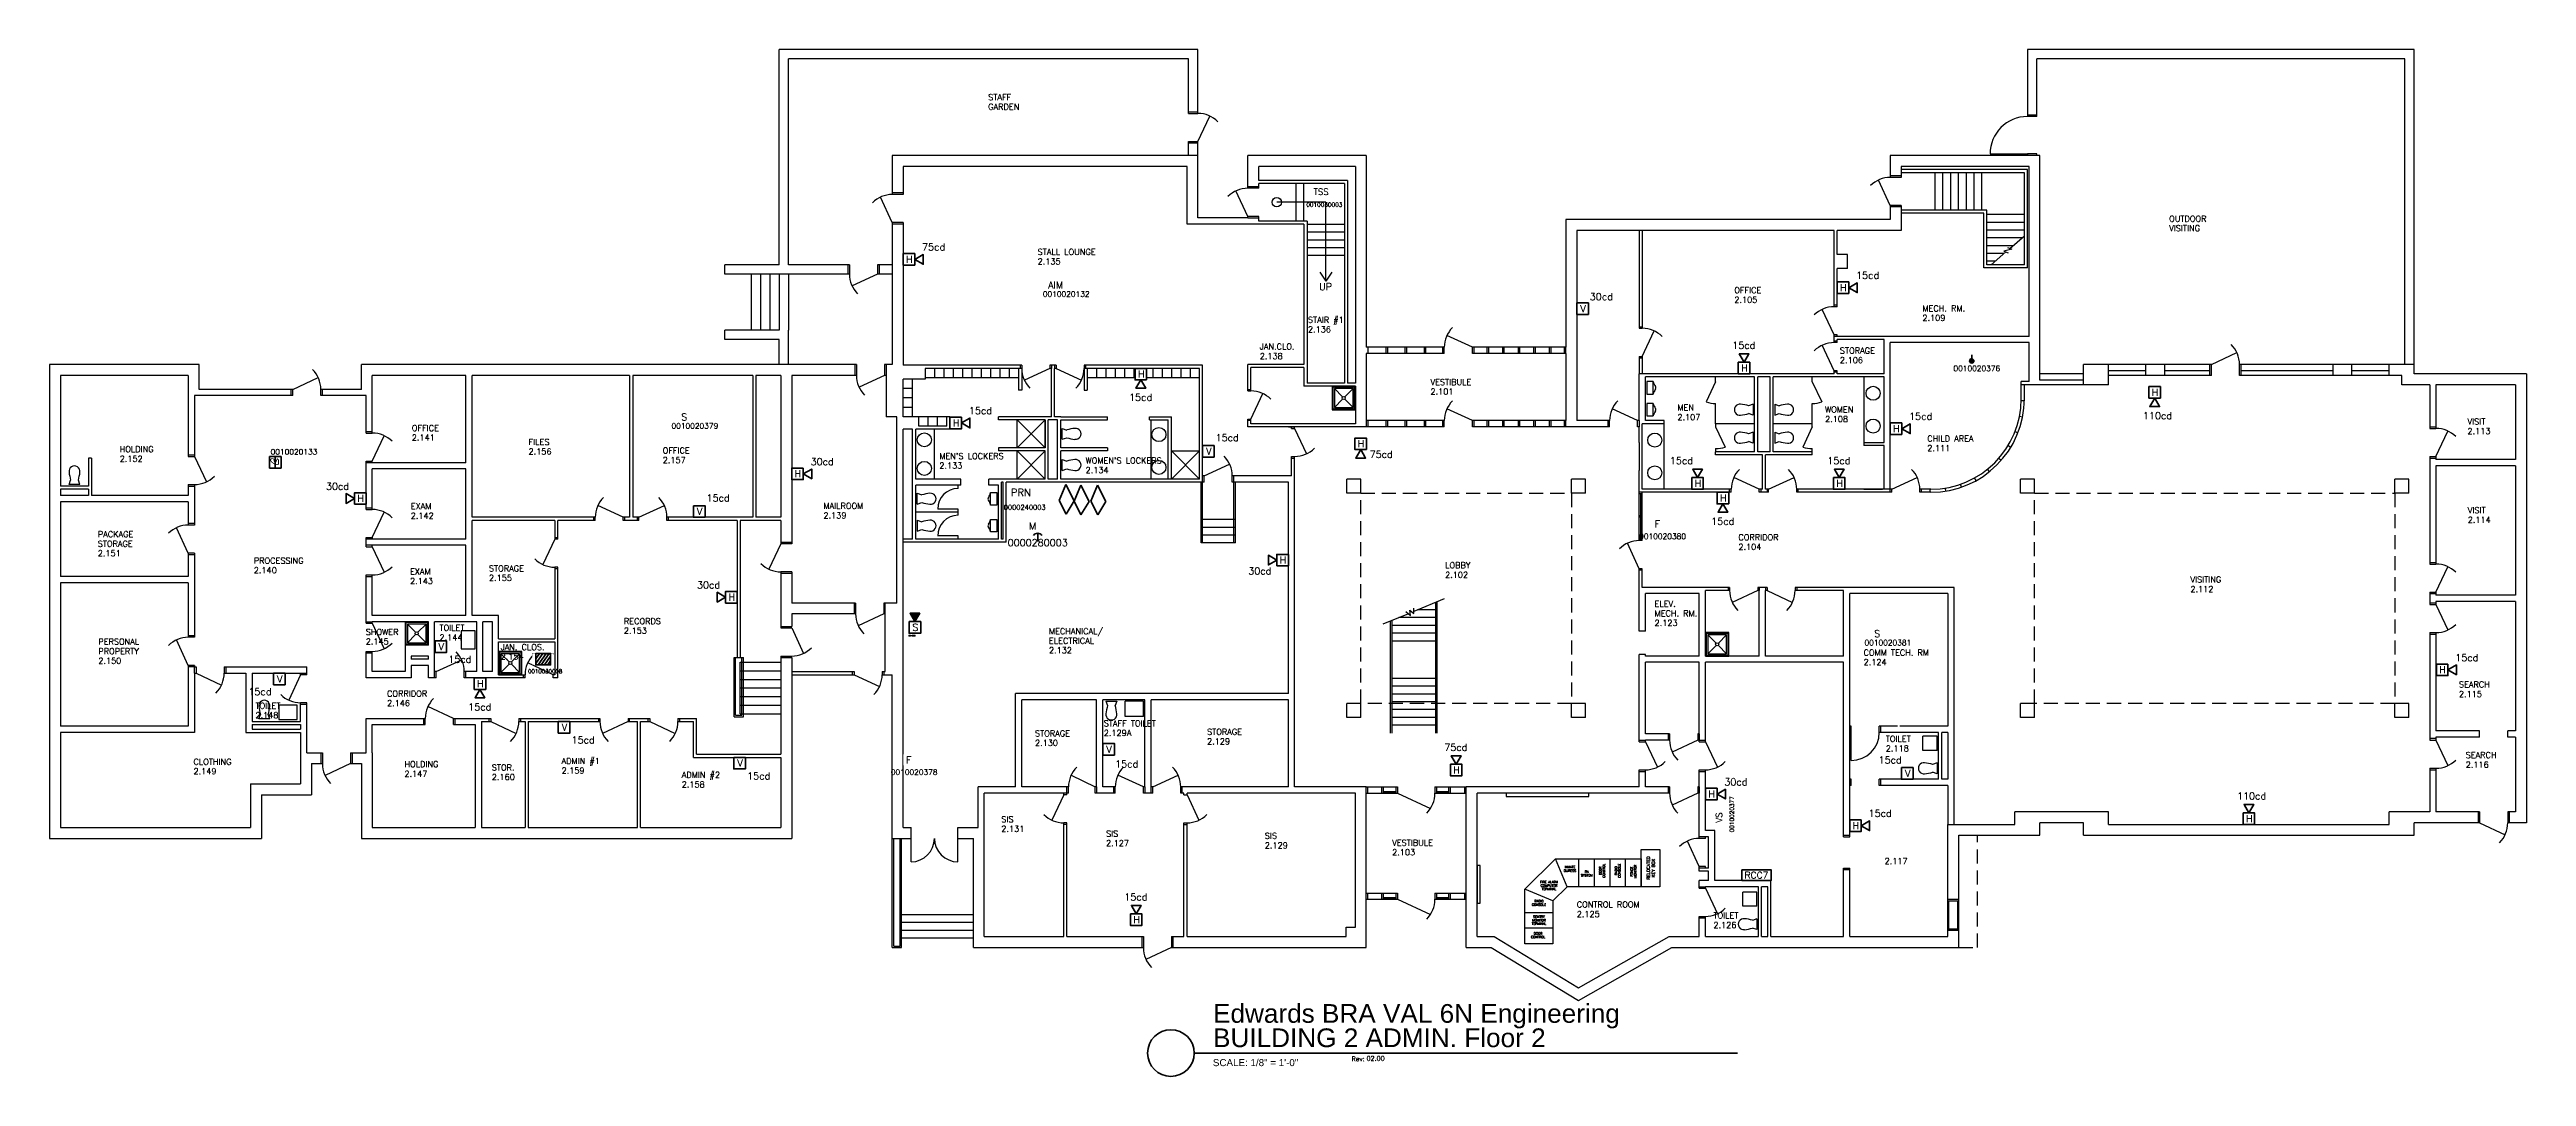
# Model space of a CAD drawing. Header units: inches. Extents: x 70056 to 73233, y 28563 to 29880.
import ezdxf
from ezdxf.enums import TextEntityAlignment as Align

# ---------------------------------------------------------------- set-up
doc = ezdxf.new("R2010")
doc.units = ezdxf.units.IN
doc.header["$LTSCALE"] = 36
doc.header["$MEASUREMENT"] = 0
doc.linetypes.add('DASHED', pattern=[0.75, 0.5, -0.25])
doc.layers.get('0').update_dxf_attribs({"linetype": 'CONTINUOUS'})
for name, color, linetype, lineweight in [('ETI - ADDRESSABLE DEVICE', 1, 'CONTINUOUS', 60), ('ETI - REV01', 6, 'CONTINUOUS', 70), ('ETI - STROBE DEVICE', 3, 'CONTINUOUS', 50), ('ETI - TITLE', 53, 'CONTINUOUS', 15)]:
    doc.layers.add(name, color=color, linetype=linetype, lineweight=lineweight)
for name, color, linetype in [('FLOOR_PLAN', 8, 'CONTINUOUS'), ('ROOM_NUMBERS_NAMES', 8, 'CONTINUOUS'), ('Security', 8, 'CONTINUOUS')]:
    doc.layers.add(name, color=color, linetype=linetype)
doc.styles.add('note_txt', font='arial.ttf', dxfattribs={"width": 0.75})
doc.styles.add('RGV-TEXT', font='simplex', dxfattribs={"height": 0.09375})
doc.styles.get("Standard").update_dxf_attribs({"font": 'simplex.shx'})
doc.styles.add('title', font='arial.ttf')

# ---------------------------------------------------------------- blocks, each defined once
blk = doc.blocks.new('*U115')
at = {"lineweight": 70}
blk.add_line((1.125, 0.625), (8.384, 0.625), dxfattribs=at)
blk.add_circle((0.812, 0.625), 0.312, dxfattribs=at)
blk.add_text('Rev:', height=0.0625).set_placement((3.226, 0.517))
at = {"style": 'title', "flags": 8}
for tag, p in [('TOP TITLE', (1.375, 0.955)), ('BOT TITLE', (1.375, 0.629))]:
    blk.add_attdef(tag, text='', height=0.25, dxfattribs=at).set_placement(p, align=Align.BOTTOM_LEFT)
blk.add_attdef('#', text='', height=0.25, dxfattribs=at).set_placement((0.812, 0.625), align=Align.MIDDLE_CENTER)
at = {"style": 'note_txt'}
blk.add_attdef('SCALE', (1.373, 0.451), '', height=0.0938, dxfattribs=at)
blk.add_attdef('REVISION', (3.426, 0.523), '', height=0.0625)
blk = doc.blocks.new('*U21')
at = {"color": 3}
blk.add_wipeout([(-7.4, -7.4), (-7.4, 7.4), (7.4, 7.4), (7.4, -7.4)], dxfattribs=at)
blk.add_wipeout([(-7.4, 0), (-18.2, 6.3), (-18.2, -6.2)], dxfattribs=at)
for points in [[(-7.4, 0), (-18.2, 6.3), (-18.2, -6.2)], [(-7.4, -7.4), (-7.4, 7.4), (7.4, 7.4), (7.4, -7.4)]]:
    blk.add_lwpolyline(points, close=True, dxfattribs=at)
at = {"color": 7, "lineweight": 30, "flags": 4}
blk.add_attdef('CANDELLA', (-44.1, 11.2), '', height=9, dxfattribs=at)
blk.add_attdef('G1-HDVM', text='', height=9, dxfattribs=at).set_placement((0.5, -4.4), align=Align.CENTER)
blk = doc.blocks.new('*U103')
at = {"color": 3}
blk.add_wipeout([(-7.3, 7.2), (7.5, 7.2), (7.5, -7.6), (-7.3, -7.6)], dxfattribs=at)
blk.add_lwpolyline([(-7.3, 7.2), (7.5, 7.2), (7.5, -7.6), (-7.3, -7.6)], close=True, dxfattribs=at)
at = {"color": 7, "lineweight": 30, "flags": 4}
blk.add_attdef('SYMBOLTEXT', text='', height=9, dxfattribs=at).set_placement((0.7, -4.6), align=Align.CENTER)
blk.add_attdef('CANDELLA', (-39.5, -21.1), '', height=9, dxfattribs=at)
blk = doc.blocks.new('*U18')
at = {"color": 3}
blk.add_wipeout([(-7.3, 7.2), (7.5, 7.2), (7.5, -7.6), (-7.3, -7.6)], dxfattribs=at)
blk.add_lwpolyline([(-7.3, 7.2), (7.5, 7.2), (7.5, -7.6), (-7.3, -7.6)], close=True, dxfattribs=at)
at = {"color": 7, "lineweight": 30, "flags": 4}
blk.add_attdef('SYMBOLTEXT', text='', height=9, dxfattribs=at).set_placement((0.7, -4.6), align=Align.CENTER)
blk.add_attdef('CANDELLA', (9.7, -21.1), '', height=9, dxfattribs=at)
blk = doc.blocks.new('*U24')
at = {"color": 3}
blk.add_wipeout([(-7.3, 7.2), (7.5, 7.2), (7.5, -7.6), (-7.3, -7.6)], dxfattribs=at)
blk.add_lwpolyline([(-7.3, 7.2), (7.5, 7.2), (7.5, -7.6), (-7.3, -7.6)], close=True, dxfattribs=at)
at = {"color": 7, "lineweight": 30, "flags": 4}
blk.add_attdef('SYMBOLTEXT', text='', height=9, dxfattribs=at).set_placement((0.7, -4.6), align=Align.CENTER)
blk.add_attdef('CANDELLA', (9.4, 12.7), '', height=9, dxfattribs=at)
blk = doc.blocks.new('*U23')
at = {"color": 3}
blk.add_wipeout([(7.4, -7.4), (-7.4, -7.4), (-7.4, 7.4), (7.4, 7.4)], dxfattribs=at)
blk.add_wipeout([(0, -7.4), (-6.3, -18.2), (6.2, -18.2)], dxfattribs=at)
for points in [[(7.4, -7.4), (-7.4, -7.4), (-7.4, 7.4), (7.4, 7.4)], [(0, -7.4), (-6.3, -18.2), (6.2, -18.2)]]:
    blk.add_lwpolyline(points, close=True, dxfattribs=at)
at = {"color": 7, "lineweight": 30, "flags": 4}
blk.add_attdef('G1-HDVM', text='', height=9, dxfattribs=at).set_placement((0.5, -4.4), align=Align.CENTER)
blk.add_attdef('CANDELLA', (-15.1, -34.3), '', height=9, dxfattribs=at)
blk = doc.blocks.new('OLDAVA1')
blk.add_wipeout([(-0.075, 0), (0.075, 0), (0.075, 0.15), (-0.075, 0.15)])
at = {"color": 7, "lineweight": 30, "style": 'RGV-TEXT', "flags": 8}
blk.add_attdef('AVA1', text='', height=0.0938, dxfattribs=at).set_placement((0, 0.075), align=Align.MIDDLE_CENTER)
blk = doc.blocks.new('*U129')
at = {"layer": 'ETI - ADDRESSABLE DEVICE', "xscale": 96, "yscale": 96, "zscale": 96}
blk.add_blockref('OLDAVA1', (11277.6, 7974.8), dxfattribs=at).add_auto_attribs({'AVA1': 'F'})
at = {"color": 7}
blk.add_attdef('FWK_DEVICE_ADDRESSES', (11254.4, 7962.7), '', height=7, dxfattribs=at)
at = {"flags": 1}
blk.add_attdef('FWK_DEVICE_TYPE', (11254.4, 7954.2), '', height=7, dxfattribs=at)
blk = doc.blocks.new('*U20')
at = {"color": 3}
blk.add_wipeout([(7.4, 7.4), (7.4, -7.4), (-7.4, -7.4), (-7.4, 7.4)], dxfattribs=at)
blk.add_wipeout([(7.4, 0), (18.2, -6.3), (18.2, 6.2)], dxfattribs=at)
for points in [[(7.4, 7.4), (7.4, -7.4), (-7.4, -7.4), (-7.4, 7.4)], [(7.4, 0), (18.2, -6.3), (18.2, 6.2)]]:
    blk.add_lwpolyline(points, close=True, dxfattribs=at)
at = {"color": 7, "lineweight": 30, "flags": 4}
blk.add_attdef('G1-HDVM', text='', height=9, dxfattribs=at).set_placement((0.5, -4.4), align=Align.CENTER)
blk.add_attdef('CANDELLA', (16.8, 11.2), '', height=9, dxfattribs=at)
blk = doc.blocks.new('*U22')
at = {"color": 3}
blk.add_wipeout([(-7.4, 7.4), (7.4, 7.4), (7.4, -7.4), (-7.4, -7.4)], dxfattribs=at)
blk.add_wipeout([(0, 7.4), (6.3, 18.2), (-6.2, 18.2)], dxfattribs=at)
for points in [[(-7.4, 7.4), (7.4, 7.4), (7.4, -7.4), (-7.4, -7.4)], [(0, 7.4), (6.3, 18.2), (-6.2, 18.2)]]:
    blk.add_lwpolyline(points, close=True, dxfattribs=at)
at = {"color": 7, "lineweight": 30, "flags": 4}
blk.add_attdef('CANDELLA', (-15.2, 24.5), '', height=9, dxfattribs=at)
blk.add_attdef('G1-HDVM', text='', height=9, dxfattribs=at).set_placement((0.5, -4.4), align=Align.CENTER)
blk = doc.blocks.new('*U25')
at = {"color": 3}
blk.add_wipeout([(-7.3, 7.2), (7.5, 7.2), (7.5, -7.6), (-7.3, -7.6)], dxfattribs=at)
blk.add_lwpolyline([(-7.3, 7.2), (7.5, 7.2), (7.5, -7.6), (-7.3, -7.6)], close=True, dxfattribs=at)
at = {"color": 7, "lineweight": 30, "flags": 4}
blk.add_attdef('SYMBOLTEXT', text='', height=9, dxfattribs=at).set_placement((0.7, -4.6), align=Align.CENTER)
blk.add_attdef('CANDELLA', (8.5, -23.5), '', height=9, dxfattribs=at)
blk = doc.blocks.new('SIGA-PS')
blk.add_wipeout([(9.3, -0.3), (4.8, 7.4), (-4.1, 7.4), (-8.6, -0.3), (-4.1, -8.1), (4.8, -8.1)])
at = {"color": 7, "lineweight": 30, "flags": 4}
blk.add_attdef('SIGA-PS', text='', height=9, dxfattribs=at).set_placement((0.5, -5), align=Align.CENTER)
at = {"flags": 1}
blk.add_attdef('FWK_DEVICE_TYPE', (-16, -22.9), '', height=7, dxfattribs=at)
blk.add_attdef('FWK_DEVICE_ADDRESSES', (-15.8, -15.4), '', height=7)
blk = doc.blocks.new('*U75')
at = {"color": 3}
blk.add_wipeout([(-7.4, -7.4), (-7.4, 7.4), (7.4, 7.4), (7.4, -7.4)], dxfattribs=at)
blk.add_wipeout([(-7.4, 0), (-18.2, 6.3), (-18.2, -6.2)], dxfattribs=at)
for points in [[(-7.4, 0), (-18.2, 6.3), (-18.2, -6.2)], [(-7.4, -7.4), (-7.4, 7.4), (7.4, 7.4), (7.4, -7.4)]]:
    blk.add_lwpolyline(points, close=True, dxfattribs=at)
at = {"color": 7, "lineweight": 30, "flags": 4}
blk.add_attdef('G1-HDVM', text='', height=9, dxfattribs=at).set_placement((0.5, -4.4), align=Align.CENTER)
blk.add_attdef('CANDELLA', (-44.1, -18.6), '', height=9, dxfattribs=at)
blk = doc.blocks.new('*U107')
at = {"color": 3}
blk.add_wipeout([(7.4, -7.4), (-7.4, -7.4), (-7.4, 7.4), (7.4, 7.4)], dxfattribs=at)
blk.add_wipeout([(0, -7.4), (-6.3, -18.2), (6.2, -18.2)], dxfattribs=at)
for points in [[(7.4, -7.4), (-7.4, -7.4), (-7.4, 7.4), (7.4, 7.4)], [(0, -7.4), (-6.3, -18.2), (6.2, -18.2)]]:
    blk.add_lwpolyline(points, close=True, dxfattribs=at)
at = {"color": 7, "lineweight": 30, "flags": 4}
blk.add_attdef('G1-HDVM', text='', height=9, dxfattribs=at).set_placement((0.5, -4.4), align=Align.CENTER)
blk.add_attdef('CANDELLA', (11.4, -18.1), '', height=9, dxfattribs=at)
blk = doc.blocks.new('*U19')
at = {"color": 3}
blk.add_wipeout([(-7.3, 7.2), (7.5, 7.2), (7.5, -7.6), (-7.3, -7.6)], dxfattribs=at)
blk.add_lwpolyline([(-7.3, 7.2), (7.5, 7.2), (7.5, -7.6), (-7.3, -7.6)], close=True, dxfattribs=at)
at = {"color": 7, "lineweight": 30, "flags": 4}
blk.add_attdef('SYMBOLTEXT', text='', height=9, dxfattribs=at).set_placement((0.7, -4.6), align=Align.CENTER)
blk.add_attdef('CANDELLA', (9.3, 11), '', height=9, dxfattribs=at)
blk = doc.blocks.new('*U106')
at = {"color": 3}
blk.add_wipeout([(-7.4, 7.4), (7.4, 7.4), (7.4, -7.4), (-7.4, -7.4)], dxfattribs=at)
blk.add_wipeout([(0, 7.4), (6.3, 18.2), (-6.2, 18.2)], dxfattribs=at)
for points in [[(-7.4, 7.4), (7.4, 7.4), (7.4, -7.4), (-7.4, -7.4)], [(0, 7.4), (6.3, 18.2), (-6.2, 18.2)]]:
    blk.add_lwpolyline(points, close=True, dxfattribs=at)
at = {"color": 7, "lineweight": 30, "flags": 4}
blk.add_attdef('CANDELLA', (-35.5, 24.5), '', height=9, dxfattribs=at)
blk.add_attdef('G1-HDVM', text='', height=9, dxfattribs=at).set_placement((0.5, -4.4), align=Align.CENTER)
blk = doc.blocks.new('*U76')
at = {"color": 3}
blk.add_wipeout([(-7.3, 7.2), (7.5, 7.2), (7.5, -7.6), (-7.3, -7.6)], dxfattribs=at)
blk.add_lwpolyline([(-7.3, 7.2), (7.5, 7.2), (7.5, -7.6), (-7.3, -7.6)], close=True, dxfattribs=at)
at = {"color": 7, "lineweight": 30, "flags": 4}
blk.add_attdef('CANDELLA', (-36.7, 12.7), '', height=9, dxfattribs=at)
blk.add_attdef('SYMBOLTEXT', text='', height=9, dxfattribs=at).set_placement((0.7, -4.6), align=Align.CENTER)
blk = doc.blocks.new('*U117')
blk.add_wipeout([(-0.131, -0.086), (0.175, -0.086), (0.175, 0.094), (-0.131, 0.094)])
at = {"color": 7, "lineweight": 30, "style": 'RGV-TEXT', "flags": 8}
blk.add_attdef('RAI', text='', height=0.0938, dxfattribs=at).set_placement((0.022, 0.004), align=Align.MIDDLE_CENTER)
at = {"color": 7}
blk.add_attdef('FWK_DEVICE_ADDRESSES', (-0.198, -0.219), '', height=0.0625, dxfattribs=at)
at = {"flags": 1}
blk.add_attdef('FWK_DEVICE_TYPE', (-0.198, -0.296), '', height=0.0625, dxfattribs=at)
blk = doc.blocks.new('FACP')
blk.add_wipeout([(18733, -5534.9), (18771.9, -5534.9), (18771.9, -5549.3), (18733, -5549.3)]).dxf.layer = 'ETI - ADDRESSABLE DEVICE'
at = {"layer": 'ETI - ADDRESSABLE DEVICE'}
blk.add_lwpolyline([(18733, -5534.9), (18771.9, -5534.9), (18771.9, -5549.3), (18733, -5549.3)], close=True, dxfattribs=at)
at = {"color": 7, "lineweight": 30, "style": 'RGV-TEXT', "flags": 8}
blk.add_attdef('FACP', text='', height=9, dxfattribs=at).set_placement((18752.5, -5542.1), align=Align.MIDDLE_CENTER)
blk = doc.blocks.new('HEAT')
blk.add_wipeout([(9.3, -0.3), (4.8, 7.4), (-4.1, 7.4), (-8.6, -0.3), (-4.1, -8.1), (4.8, -8.1)])
at = {"true_color": 0xcd2027}
h = blk.add_hatch(dxfattribs=at)
h.set_pattern_fill('ANSI31', color=242)
h.paths.add_polyline_path([(-2.6, -2.7, 1), (2.9, -2.7, 1)])
at = {"color": 1, "ltscale": 2}
blk.add_line((0.3, 5), (0.3, 0), dxfattribs=at)
at = {"color": 244, "true_color": 0x991b1e, "transparency": 33554559}
blk.add_circle((0.2, -2.7), 2.76, dxfattribs=at)
at = {"color": 7}
blk.add_attdef('FWK_DEVICE_ADDRESSES', (-23.3, -15.9), '', height=7, dxfattribs=at)
at = {"flags": 1}
blk.add_attdef('FWK_DEVICE_TYPE', (-23.3, -23.9), '', height=7, dxfattribs=at)
blk = doc.blocks.new('*U124')
at = {"color": 3}
blk.add_wipeout([(-7.3, 7.2), (7.5, 7.2), (7.5, -7.6), (-7.3, -7.6)], dxfattribs=at)
for p, q in [((0, -6.5), (0, 6)), ((0, 6), (0, -6.5)), ((0, 5), (0, -6.5))]:
    blk.add_line(p, q, dxfattribs=at)
blk.add_line((0, 6), (0, 6))
blk.add_lwpolyline([(-7.3, 7.2), (7.5, 7.2), (7.5, -7.6), (-7.3, -7.6)], close=True, dxfattribs=at)
at = {"color": 3, "const_width": 1}
blk.add_lwpolyline([(-0.5, -2.7), (-4.4, -0.1), (-6, 2), (-6, 3.5), (-4.3, 4.6), (-2.5, 4.2), (-1.4, 3.4), (-1.4, 1.4), (-0.2, -1.7), (2.3, 3.5), (2.5, 4.3), (4.1, 3), (4.1, -0.4), (4.1, -2.7), (1.4, -3.2), (-0.2, -3.2), (-0.5, -3.2), (-0.5, -2.7)], dxfattribs=at)
at = {"flags": 1}
blk.add_attdef('FWK_DEVICE_TYPE', (-6.2, 18.5), '', height=7, dxfattribs=at)
at = {"color": 7}
blk.add_attdef('FWK_DEVICE_ADDRESSES', (-6, 9.7), '', height=7, dxfattribs=at)
blk = doc.blocks.new('OLDRAI')
blk.add_wipeout([(-0.131, -0.086), (0.175, -0.086), (0.175, 0.094), (-0.131, 0.094)])
at = {"color": 7, "lineweight": 30, "style": 'RGV-TEXT', "flags": 8}
blk.add_attdef('RAI', text='', height=0.0938, dxfattribs=at).set_placement((0.022, 0.004), align=Align.MIDDLE_CENTER)
at = {"color": 7}
blk.add_attdef('FWK_DEVICE_ADDRESSES', (-0.198, -0.219), '', height=0.0625, dxfattribs=at)
at = {"flags": 1}
blk.add_attdef('FWK_DEVICE_TYPE', (-0.198, -0.296), '', height=0.0625, dxfattribs=at)
blk = doc.blocks.new('RGVMSDH')
at = {"flags": 1}
blk.add_attdef('FWK_DEVICE_TYPE', (-0.344, -0.328), '', height=0.0938, dxfattribs=at)
blk.add_wipeout([(-0.119, 0.15), (0.119, 0.15), (0.119, 0), (-0.119, 0)])
at = {"color": 2, "lineweight": 30, "style": 'RGV-TEXT', "flags": 8}
blk.add_attdef('MSDH', text='', height=0.0938, dxfattribs=at).set_placement((0, 0.075), align=Align.MIDDLE_CENTER)
at = {"color": 2, "lineweight": 30}
blk.add_attdef('RIGHTTEXT', (-0.001, 0.196), '', height=0.0938, dxfattribs=at)
at = {"color": 7}
blk.add_attdef('FWK_DEVICE_ADDRESSES', (-0.334, -0.194), '', height=0.0938, dxfattribs=at)
blk = doc.blocks.new('LOGIC')
at = {"color": 7}
for p, q in [((63354, 35448), (60895, 29541)), ((60896, 29540), (63410, 24525)), ((66376, 29495), (63354, 35450)), ((63407, 24520), (66376, 29495))]:
    blk.add_line(p, q, dxfattribs=at)
blk.add_line((66376, 29495), (66376, 29495))
at = {"flags": 1}
blk.add_attdef('FWK_DEVICE_TYPE', (63005, 29057), '', height=0.0625, dxfattribs=at)
at = {"color": 7, "flags": 1}
blk.add_attdef('FWK_DEVICE_ADDRESSES', (63528, 29126), '', height=0.0625, dxfattribs=at)
blk = doc.blocks.new('*U121')
at = {"color": 3}
blk.add_wipeout([(-7.4, 7.4), (7.4, 7.4), (7.4, -7.4), (-7.4, -7.4)], dxfattribs=at)
at = {"true_color": 0xcd2027}
h = blk.add_hatch(color=242, dxfattribs=at)
h.dxf.hatch_style = 1
h.paths.add_polyline_path([(-6.2, 18.2), (0, 7.4), (6.3, 18.2)], flags=16)
h.paths.add_polyline_path([(0, 7.4), (6.3, 18.2), (-6.2, 18.2)], flags=17)
h.paths.add_polyline_path([(0, 7.4), (6.3, 18.2), (-6.2, 18.2)])
at = {"flags": 1}
blk.add_attdef('FWK_DEVICE_TYPE', (-8.1, -12.6), '', height=1, dxfattribs=at)
blk.add_attdef('FWK_DEVICE_ADDRESSES', (-7.9, -11.1), '', height=1)
at = {"color": 3}
blk.add_wipeout([(0, 7.4), (6.3, 18.2), (-6.2, 18.2)], dxfattribs=at)
h = blk.add_hatch(color=3)
h.dxf.hatch_style = 1
h.paths.add_polyline_path([(0, 7.4), (6.3, 18.2), (-6.2, 18.2)])
for points in [[(-7.4, 7.4), (7.4, 7.4), (7.4, -7.4), (-7.4, -7.4)], [(0, 7.4), (6.3, 18.2), (-6.2, 18.2)]]:
    blk.add_lwpolyline(points, close=True, dxfattribs=at)
at = {"color": 7, "lineweight": 30, "flags": 4}
blk.add_attdef('G1-HDVM', text='', height=9, dxfattribs=at).set_placement((0.5, -4.4), align=Align.CENTER)
blk = doc.blocks.new('*U132')
blk.add_wipeout([(-0.131, -0.086), (0.175, -0.086), (0.175, 0.094), (-0.131, 0.094)])
at = {"color": 7, "lineweight": 30, "style": 'RGV-TEXT', "flags": 8}
blk.add_attdef('RAI', text='', height=0.0938, dxfattribs=at).set_placement((0.022, 0.004), align=Align.MIDDLE_CENTER)
at = {"color": 7}
blk.add_attdef('FWK_DEVICE_ADDRESSES', (-0.198, -0.219), '', height=0.0625, dxfattribs=at)
at = {"flags": 1}
blk.add_attdef('FWK_DEVICE_TYPE', (-0.198, -0.296), '', height=0.0625, dxfattribs=at)
blk = doc.blocks.new('ACFAIL')
h = blk.add_hatch()
h.set_pattern_fill('ANGLE', color=3)
h.set_pattern_definition([(0, (0.01486, -0.0858), (0, 0.275), [0.2, -0.075]), (90, (0.01486, -0.0858), (-0.275, 2e-17), [0.2, -0.075])])
h.paths.add_polyline_path([(0.149, 0.094), (-0.084, 0.094), (-0.084, -0.085), (0.149, -0.085)], flags=17)
h.paths.add_polyline_path([(0.2, 0.094), (0.149, 0.094), (0.149, -0.085), (-0.084, -0.085), (-0.084, 0.094), (-0.131, 0.094), (-0.131, -0.086), (0.2, -0.086)])
h = blk.add_hatch()
h.set_pattern_fill('ANSI32', color=3)
h.set_pattern_definition([(45, (0.01486, -0.0858), (-0.26517, 0.26517), []), (45, (0.19163, -0.0858), (-0.26517, 0.26517), [])])
h.paths.add_polyline_path([(-0.123, 0.071), (-0.123, -0.086), (0.11, -0.086), (0.11, 0.071)])
h = blk.add_hatch()
h.set_pattern_fill('ANSI31', color=3)
h.set_pattern_definition([(45, (0.01486, -0.08581), (-0.08839, 0.08839), [])])
h.paths.add_polyline_path([(-0.123, 0.071), (-0.123, -0.086), (0.11, -0.086), (0.11, 0.071)])
blk.add_wipeout([(-0.131, -0.086), (0.2, -0.086), (0.2, 0.094), (-0.131, 0.094)])
h = blk.add_hatch()
h.set_pattern_fill('ANSI31', color=3, scale=0.33, angle=10)
h.set_pattern_definition([(55, (0.01486, -0.085808), (-0.03379, 0.02366), [])])
h.paths.add_polyline_path([(-0.077, 0.092), (-0.077, -0.087), (0.156, -0.087), (0.156, 0.092)])
blk.add_lwpolyline([(-0.077, 0.092), (0.156, 0.092), (0.156, -0.087), (-0.077, -0.087)], close=True)
at = {"color": 7}
blk.add_attdef('FWK_DEVICE_ADDRESSES', (-0.198, -0.219), '', height=0.0625, dxfattribs=at)
at = {"flags": 1}
blk.add_attdef('FWK_DEVICE_TYPE', (-0.198, -0.296), '', height=0.0625, dxfattribs=at)

msp = doc.modelspace()

# ---------------------------------------------------------------- linework, layer by layer
at = {"layer": 'FLOOR_PLAN', "linetype": 'Continuous'}
for p, q in [((71529.2, 29880.4), (70992.2, 29880.4)), ((70992.2, 29604.4), (70992.2, 29880.4)), ((71517.2, 29868.4), (71004.2, 29868.4)), ((71004.2, 29604.4), (71004.2, 29868.4)), ((71517.2, 29798.4), (71517.2, 29868.4)), ((71529.2, 29798.4), (71529.2, 29880.4)), ((73089.2, 29880.4), (72593.2, 29880.4)), ((72593.2, 29880.4), (72593.2, 29794.4)), ((73077.2, 29868.4), (72605.2, 29868.4)), ((72605.2, 29794.4), (72605.2, 29868.4)), ((73077.2, 29476.4), (73077.2, 29868.4)), ((73089.2, 29476.4), (73089.2, 29880.4)), ((71517.2, 29800.4), (71529.2, 29800.4)), ((71517.2, 29798.4), (71529.2, 29798.4)), ((71529.2, 29762.4), (71544.5, 29795)), ((72605.2, 29796.4), (72593.2, 29796.4)), ((72605.2, 29794.4), (72593.2, 29794.4)), ((71137.2, 29744.4), (71137.2, 29694.4)), ((71529.2, 29744.4), (71137.2, 29744.4)), ((71517.2, 29744.4), (71517.2, 29762.4)), ((71517.2, 29762.4), (71529.2, 29762.4)), ((71529.2, 29760.4), (71517.2, 29760.4)), ((71529.2, 29744.4), (71529.2, 29762.4)), ((71529.2, 29664.4), (71529.2, 29744.4)), ((71745.2, 29744.4), (71593.2, 29744.4)), ((71593.2, 29702.4), (71593.2, 29744.4)), ((71745.2, 29744.4), (71745.2, 29498.4)), ((72417.2, 29744.4), (72417.2, 29716.4)), ((72609.2, 29744.4), (72417.2, 29744.4)), ((72545.2, 29746.4), (72593.2, 29746.4)), ((72605.2, 29746.4), (72593.2, 29746.4)), ((72593.2, 29746.4), (72593.2, 29744.4)), ((72605.2, 29744.4), (72605.2, 29746.4)), ((72609.2, 29456.4), (72609.2, 29744.4)), ((71151.2, 29730.4), (71151.2, 29694.4)), ((71515.2, 29730.4), (71151.2, 29730.4)), ((71515.2, 29656.4), (71515.2, 29730.4)), ((71731.2, 29730.4), (71607.2, 29730.4)), ((71607.2, 29712.4), (71607.2, 29730.4)), ((71721.2, 29712.4), (71607.2, 29712.4)), ((71717.2, 29708.4), (71607.2, 29708.4)), ((71607.2, 29702.4), (71607.2, 29708.4)), ((71655.2, 29660.4), (71655.2, 29708.4)), ((71665.2, 29660.4), (71665.2, 29708.4)), ((71717.2, 29708.4), (71717.2, 29452.4)), ((71721.2, 29712.4), (71721.2, 29452.4)), ((71731.2, 29730.4), (71731.2, 29452.4)), ((72417.2, 29680.4), (72402, 29713)), ((72431.2, 29718.4), (72417.2, 29718.4)), ((72431.2, 29716.4), (72417.2, 29716.4)), ((72595.2, 29730.4), (72431.2, 29730.4)), ((72431.2, 29730.4), (72431.2, 29716.4)), ((72593.2, 29726.4), (72431.2, 29726.4)), ((72589.2, 29722.4), (72431.2, 29722.4)), ((72474.4, 29722.4), (72474.4, 29674.4)), ((72484.4, 29722.4), (72484.4, 29674.4)), ((72494.4, 29722.4), (72494.4, 29674.4)), ((72504.4, 29722.4), (72504.4, 29674.4)), ((72514.4, 29722.4), (72514.4, 29674.4)), ((72524.4, 29722.4), (72524.4, 29674.4)), ((72534.4, 29722.4), (72534.4, 29674.4)), ((72589.2, 29604.4), (72589.2, 29722.4)), ((72593.2, 29600.4), (72593.2, 29726.4)), ((72595.2, 29512.4), (72595.2, 29730.4)), ((71137.2, 29658.4), (71122, 29691)), ((71151.2, 29696.4), (71137.2, 29696.4)), ((71145.2, 29696.4), (71137.2, 29696.4)), ((71151.2, 29694.4), (71137.2, 29694.4)), ((71593.2, 29666.4), (71578, 29699)), ((71607.2, 29704.4), (71593.2, 29704.4)), ((71607.2, 29702.4), (71593.2, 29702.4)), ((71693.2, 29684.5), (71630.3, 29684.5)), ((71693.2, 29583.2), (71693.2, 29684.5)), ((72431.2, 29680.4), (72417.2, 29680.4)), ((72417.2, 29680.4), (72417.2, 29662.4)), ((72431.2, 29678.4), (72417.2, 29678.4)), ((72431.2, 29680.4), (72431.2, 29648.4)), ((72541.2, 29674.4), (72431.2, 29674.4)), ((72541.2, 29604.4), (72541.2, 29674.4)), ((71137.2, 29658.4), (71137.2, 29476.4)), ((71151.2, 29658.4), (71137.2, 29658.4)), ((71151.2, 29656.4), (71137.2, 29656.4)), ((71145.2, 29656.4), (71137.2, 29656.4)), ((71151.2, 29658.4), (71151.2, 29475.4)), ((71665.2, 29656.4), (71515.2, 29656.4)), ((71593.2, 29664.4), (71529.2, 29664.4)), ((71593.2, 29664.4), (71593.2, 29666.4)), ((71607.2, 29666.4), (71593.2, 29666.4)), ((71593.2, 29664.4), (71607.2, 29664.4)), ((71607.2, 29660.4), (71607.2, 29666.4)), ((71669.2, 29660.4), (71607.2, 29660.4)), ((71665.2, 29656.4), (71665.2, 29476.4)), ((71669.2, 29660.4), (71669.2, 29452.4)), ((71669.2, 29656.4), (71717.2, 29656.4)), ((71669.2, 29646.4), (71717.2, 29646.4)), ((72001.2, 29662.4), (72001.2, 29498.4)), ((72417.2, 29662.4), (72001.2, 29662.4)), ((72015.2, 29648.4), (72015.2, 29404.4)), ((72345.2, 29648.4), (72015.2, 29648.4)), ((72095.2, 29648.4), (72095.2, 29522.8)), ((72099.2, 29648.4), (72099.2, 29522.8)), ((72345.2, 29550.4), (72345.2, 29648.4)), ((72431.2, 29648.4), (72349.2, 29648.4)), ((72349.2, 29617.4), (72349.2, 29648.4)), ((72537.2, 29670.4), (72431.2, 29670.4)), ((72537.2, 29600.4), (72537.2, 29670.4)), ((72589.2, 29668.7), (72541.2, 29668.7)), ((72589.2, 29658.7), (72541.2, 29658.7)), ((72589.2, 29648.7), (72541.2, 29648.7)), ((72570.6, 29625.2), (72589.2, 29641.5)), ((71669.2, 29636.4), (71717.2, 29636.4)), ((71669.2, 29626.4), (71717.2, 29626.4)), ((71669.2, 29616.4), (71717.2, 29616.4)), ((72362.2, 29617.4), (72349.2, 29617.4)), ((72362.2, 29599.4), (72362.2, 29617.4)), ((72586, 29638.7), (72541.2, 29638.7)), ((72574.6, 29628.7), (72541.2, 29628.7)), ((72563.2, 29618.7), (72541.2, 29618.7)), ((72546.8, 29604.4), (72565.6, 29620.9)), ((72573.1, 29624.2), (72563.1, 29621.9)), ((72563.1, 29621.9), (72568.6, 29619.7)), ((72567.6, 29626.4), (72573.1, 29624.2)), ((70992.2, 29604.4), (70922.2, 29604.4)), ((70922.2, 29592.4), (70922.2, 29604.4)), ((71082.2, 29592.4), (70922.2, 29592.4)), ((70956.2, 29592.4), (70956.2, 29520.4)), ((70968.2, 29592.4), (70968.2, 29520.4)), ((70980.2, 29592.4), (70980.2, 29520.4)), ((70992.2, 29592.4), (70992.2, 29520.4)), ((71082.2, 29604.4), (71004.2, 29604.4)), ((71004.2, 29592.4), (71004.2, 29520.4)), ((71080.2, 29604.4), (71080.2, 29592.4)), ((71080.2, 29600.4), (71080.2, 29592.4)), ((71082.2, 29604.4), (71082.2, 29592.4)), ((71118.2, 29592.4), (71085.6, 29577.2)), ((71137.2, 29604.4), (71118.2, 29604.4)), ((71118.2, 29604.4), (71118.2, 29592.4)), ((71137.2, 29592.4), (71118.2, 29592.4)), ((71120.2, 29604.4), (71120.2, 29592.4)), ((71685.5, 29594.6), (71693.2, 29583.2)), ((71701, 29594.6), (71693.2, 29583.2)), ((72349.2, 29550.4), (72349.2, 29599.4)), ((72362.2, 29599.4), (72349.2, 29599.4)), ((72593.2, 29600.4), (72537.2, 29600.4)), ((72551.7, 29608.7), (72541.2, 29608.7)), ((72589.2, 29604.4), (72541.2, 29604.4)), ((72345.2, 29514.4), (72330, 29547)), ((72349.2, 29552.4), (72345.2, 29552.4)), ((72349.2, 29550.4), (72345.2, 29550.4)), ((70922.2, 29508.4), (70922.2, 29520.4)), ((70992.2, 29520.4), (70922.2, 29520.4)), ((71004.2, 29476.4), (71004.2, 29520.4)), ((72095.2, 29524.8), (72099.2, 29524.8)), ((72095.2, 29522.8), (72099.2, 29522.8)), ((72099.2, 29486.8), (72114.5, 29519.4)), ((72345.2, 29504.4), (72345.2, 29514.4)), ((72349.2, 29514.4), (72345.2, 29514.4)), ((72349.2, 29512.4), (72349.2, 29514.4)), ((70992.2, 29508.4), (70922.2, 29508.4)), ((70992.2, 29476.4), (70992.2, 29508.4)), ((71845.2, 29498.4), (71745.2, 29498.4)), ((71745.2, 29490.4), (71745.2, 29404.4)), ((71845.2, 29490.4), (71745.2, 29490.4)), ((71747.2, 29498.4), (71747.2, 29490.4)), ((71770.7, 29490.4), (71770.7, 29498.4)), ((71772.7, 29490.4), (71772.7, 29498.4)), ((71795.2, 29490.4), (71795.2, 29498.4)), ((71797.2, 29490.4), (71797.2, 29498.4)), ((71819.7, 29490.4), (71819.7, 29498.4)), ((71821.7, 29490.4), (71821.7, 29498.4)), ((71843.2, 29490.4), (71843.2, 29498.4)), ((71845.2, 29490.4), (71845.2, 29498.4)), ((71881.2, 29498.4), (71848.6, 29513.6)), ((72001.2, 29498.4), (71881.2, 29498.4)), ((71881.2, 29490.4), (71881.2, 29498.4)), ((72001.2, 29490.4), (71881.2, 29490.4)), ((71883.2, 29498.4), (71883.2, 29490.4)), ((71900.2, 29490.4), (71900.2, 29498.4)), ((71902.2, 29490.4), (71902.2, 29498.4)), ((71920.2, 29490.4), (71920.2, 29498.4)), ((71922.2, 29490.4), (71922.2, 29498.4)), ((71940.2, 29490.4), (71940.2, 29498.4)), ((71942.2, 29490.4), (71942.2, 29498.4)), ((71960.2, 29490.4), (71960.2, 29498.4)), ((71962.2, 29490.4), (71962.2, 29498.4)), ((71980.2, 29490.4), (71980.2, 29498.4)), ((71982.2, 29490.4), (71982.2, 29498.4)), ((71999.2, 29490.4), (71999.2, 29498.4)), ((72001.2, 29490.4), (72001.2, 29498.4)), ((72001.2, 29490.4), (72001.2, 29404.4)), ((72095.2, 29486.8), (72099.2, 29486.8)), ((72095.2, 29486.8), (72095.2, 29464.4)), ((72095.2, 29484.8), (72099.2, 29484.8)), ((72099.2, 29486.8), (72099.2, 29464.4)), ((72345.2, 29468.4), (72330, 29501)), ((72349.2, 29512.4), (72345.2, 29512.4)), ((72349.2, 29506.4), (72345.2, 29506.4)), ((72349.2, 29504.4), (72345.2, 29504.4)), ((72595.2, 29512.4), (72349.2, 29512.4)), ((72409.2, 29508.4), (72349.2, 29508.4)), ((72349.2, 29504.4), (72349.2, 29508.4)), ((72409.2, 29464.4), (72409.2, 29508.4)), ((72417.2, 29312.4), (72417.2, 29504.4)), ((72595.2, 29504.4), (72417.2, 29504.4)), ((72595.2, 29454.4), (72595.2, 29504.4)), ((72829.2, 29476.4), (72861.9, 29491.6)), ((70056.2, 29476.4), (70056.2, 28868.4)), ((70248.2, 29476.4), (70056.2, 29476.4)), ((70070.2, 29462.4), (70070.2, 29320.4)), ((70234.2, 29462.4), (70070.2, 29462.4)), ((70234.2, 29462.4), (70234.2, 29436.4)), ((70248.2, 29444.4), (70248.2, 29476.4)), ((70368.2, 29444.4), (70400.9, 29459.6)), ((71091.2, 29476.4), (70456.2, 29476.4)), ((70456.2, 29444.4), (70456.2, 29476.4)), ((70590.2, 29462.4), (70470.2, 29462.4)), ((70470.2, 29388.4), (70470.2, 29462.4)), ((70590.2, 29350.4), (70590.2, 29462.4)), ((70800.2, 29462.4), (70598.2, 29462.4)), ((70598.2, 29280.4), (70598.2, 29462.4)), ((70800.2, 29462.4), (70800.2, 29280.4)), ((70958.2, 29462.4), (70804.2, 29462.4)), ((70804.2, 29462.4), (70804.2, 29280.4)), ((70958.2, 29462.4), (70958.2, 29280.4)), ((70962.2, 29462.4), (70962.2, 29280.4)), ((70994.2, 29462.4), (70962.2, 29462.4)), ((70994.2, 29462.4), (70994.2, 29280.4)), ((71008.2, 29462.4), (71008.2, 29246.4)), ((71091.2, 29462.4), (71008.2, 29462.4)), ((71089.2, 29476.4), (71089.2, 29462.4)), ((71091.2, 29476.4), (71091.2, 29462.4)), ((71127.2, 29462.4), (71094.6, 29447.2)), ((71137.2, 29476.4), (71127.2, 29476.4)), ((71127.2, 29476.4), (71127.2, 29462.4)), ((71129.2, 29462.4), (71127.2, 29462.4)), ((71129.2, 29476.4), (71129.2, 29462.4)), ((71129.2, 29462.4), (71129.2, 29409.4)), ((71303.2, 29475.4), (71151.2, 29475.4)), ((71179.2, 29457.4), (71151.2, 29457.4)), ((71151.2, 29409.4), (71151.2, 29457.4)), ((71163.2, 29409.4), (71163.2, 29457.4)), ((71303.2, 29471.4), (71179.2, 29471.4)), ((71179.2, 29471.4), (71179.2, 29457.4)), ((71299.2, 29459.4), (71179.2, 29459.4)), ((71191.2, 29471.4), (71191.2, 29459.4)), ((71203.2, 29471.4), (71203.2, 29459.4)), ((71215.2, 29471.4), (71215.2, 29459.4)), ((71227.2, 29471.4), (71227.2, 29459.4)), ((71239.2, 29471.4), (71239.2, 29459.4)), ((71251.2, 29471.4), (71251.2, 29459.4)), ((71263.2, 29471.4), (71263.2, 29459.4)), ((71275.2, 29471.4), (71275.2, 29459.4)), ((71287.2, 29471.4), (71287.2, 29459.4)), ((71299.2, 29471.4), (71299.2, 29443.4)), ((71301.2, 29475.4), (71301.2, 29471.4)), ((71303.2, 29475.4), (71303.2, 29443.4)), ((71339.2, 29471.4), (71306.6, 29456.2)), ((71339.2, 29475.4), (71339.2, 29471.4)), ((71347.2, 29475.4), (71339.2, 29475.4)), ((71341.2, 29471.4), (71339.2, 29471.4)), ((71341.2, 29475.4), (71341.2, 29471.4)), ((71341.2, 29409.4), (71341.2, 29471.4)), ((71345.2, 29475.4), (71345.2, 29471.4)), ((71345.2, 29409.4), (71345.2, 29471.4)), ((71347.2, 29471.4), (71345.2, 29471.4)), ((71347.2, 29475.4), (71347.2, 29471.4)), ((71347.2, 29471.4), (71379.9, 29456.2)), ((71535.2, 29475.4), (71383.2, 29475.4)), ((71383.2, 29475.4), (71383.2, 29471.4)), ((71383.2, 29475.4), (71383.2, 29443.4)), ((71531.2, 29471.4), (71383.2, 29471.4)), ((71385.2, 29475.4), (71385.2, 29471.4)), ((71387.2, 29471.4), (71387.2, 29443.4)), ((71531.2, 29471.4), (71387.2, 29471.4)), ((71531.2, 29459.4), (71387.2, 29459.4)), ((71399.2, 29471.4), (71399.2, 29459.4)), ((71411.2, 29471.4), (71411.2, 29459.4)), ((71423.2, 29471.4), (71423.2, 29459.4)), ((71435.2, 29471.4), (71435.2, 29459.4)), ((71447.2, 29471.4), (71447.2, 29459.4)), ((71459.2, 29471.4), (71459.2, 29459.4)), ((71471.2, 29471.4), (71471.2, 29459.4)), ((71483.2, 29471.4), (71483.2, 29459.4)), ((71495.2, 29471.4), (71495.2, 29459.4)), ((71507.2, 29471.4), (71507.2, 29459.4)), ((71519.2, 29471.4), (71519.2, 29459.4)), ((71531.2, 29329.4), (71531.2, 29471.4)), ((71535.2, 29333.4), (71535.2, 29475.4)), ((71665.2, 29476.4), (71593.2, 29476.4)), ((71593.2, 29442.4), (71593.2, 29476.4)), ((71665.2, 29472.4), (71597.2, 29472.4)), ((71597.2, 29442.4), (71597.2, 29472.4)), ((71665.2, 29472.4), (71665.2, 29448.4)), ((71717.2, 29452.4), (71669.2, 29452.4)), ((71731.2, 29452.4), (71721.2, 29452.4)), ((72345.2, 29464.4), (72095.2, 29464.4)), ((72095.2, 29404.4), (72095.2, 29464.4)), ((72103.2, 29404.4), (72103.2, 29460.4)), ((72243.2, 29460.4), (72103.2, 29460.4)), ((72113.2, 29454.4), (72105.2, 29454.4)), ((72105.2, 29454.4), (72105.2, 29438.4)), ((72113.2, 29438.4), (72113.2, 29454.4)), ((72193.2, 29454.3), (72181.2, 29428.4)), ((72193.2, 29454.3), (72193.2, 29460.4)), ((72243.2, 29400.4), (72243.2, 29460.4)), ((72247.2, 29364.4), (72247.2, 29460.4)), ((72263.2, 29460.4), (72247.2, 29460.4)), ((72263.2, 29364.4), (72263.2, 29460.4)), ((72409.2, 29460.4), (72267.2, 29460.4)), ((72267.2, 29400.4), (72267.2, 29460.4)), ((72317.2, 29454.3), (72317.2, 29460.4)), ((72317.2, 29454.3), (72329.3, 29428.4)), ((72345.2, 29464.4), (72345.2, 29468.4)), ((72349.2, 29468.4), (72345.2, 29468.4)), ((72349.2, 29466.4), (72345.2, 29466.4)), ((72349.2, 29464.4), (72349.2, 29468.4)), ((72409.2, 29464.4), (72349.2, 29464.4)), ((72383.2, 29460.4), (72383.2, 29372.4)), ((72409.2, 29376.4), (72409.2, 29460.4)), ((72585.2, 29432.4), (72585.2, 29454.4)), ((72595.2, 29454.4), (72585.2, 29454.4)), ((72665.2, 29464.4), (72609.2, 29464.4)), ((72665.2, 29456.4), (72609.2, 29456.4)), ((72665.2, 29450.4), (72665.2, 29476.4)), ((72829.2, 29476.4), (72665.2, 29476.4)), ((72697.2, 29450.4), (72697.2, 29476.4)), ((72745.2, 29468.4), (72697.2, 29468.4)), ((72829.2, 29462.4), (72697.2, 29462.4)), ((72745.2, 29462.4), (72745.2, 29476.4)), ((72769.2, 29462.4), (72769.2, 29476.4)), ((72827.2, 29468.4), (72769.2, 29468.4)), ((72827.2, 29462.4), (72827.2, 29476.4)), ((72829.2, 29462.4), (72829.2, 29476.4)), ((73089.2, 29476.4), (72865.2, 29476.4)), ((72865.2, 29462.4), (72865.2, 29476.4)), ((73073.2, 29462.4), (72865.2, 29462.4)), ((72867.2, 29462.4), (72867.2, 29476.4)), ((72985.2, 29468.4), (72867.2, 29468.4)), ((72985.2, 29462.4), (72985.2, 29476.4)), ((73009.2, 29462.4), (73009.2, 29476.4)), ((73057.2, 29468.4), (73009.2, 29468.4)), ((73057.2, 29462.4), (73057.2, 29476.4)), ((73073.2, 29450.4), (73073.2, 29462.4)), ((73089.2, 29464.4), (73089.2, 29476.4)), ((73233.2, 29464.4), (73089.2, 29464.4)), ((73233.2, 29464.4), (73233.2, 28888.4)), ((70234.2, 29436.4), (70234.2, 29358.4)), ((70242.2, 29436.4), (70242.2, 29358.4)), ((70368.2, 29436.4), (70242.2, 29436.4)), ((70368.2, 29444.4), (70248.2, 29444.4)), ((70366.2, 29436.4), (70366.2, 29444.4)), ((70368.2, 29436.4), (70368.2, 29444.4)), ((70456.2, 29444.4), (70404.2, 29444.4)), ((70404.2, 29436.4), (70404.2, 29444.4)), ((70462.2, 29436.4), (70404.2, 29436.4)), ((70406.2, 29436.4), (70406.2, 29444.4)), ((70462.2, 29388.4), (70462.2, 29436.4)), ((71163.2, 29445.4), (71151.2, 29445.4)), ((71163.2, 29433.4), (71151.2, 29433.4)), ((71163.2, 29421.4), (71151.2, 29421.4)), ((71303.2, 29443.4), (71299.2, 29443.4)), ((71383.2, 29443.4), (71387.2, 29443.4)), ((71593.2, 29444.4), (71597.2, 29444.4)), ((71593.2, 29442.4), (71597.2, 29442.4)), ((71597.2, 29406.4), (71612.5, 29439)), ((71731.2, 29448.4), (71665.2, 29448.4)), ((71701.2, 29448.4), (71701.2, 29418.4)), ((71731.2, 29448.4), (71701.2, 29448.4)), ((71730.2, 29447.4), (71702.2, 29447.4)), ((71702.2, 29447.4), (71702.2, 29419.4)), ((71702.2, 29419.4), (71730.2, 29419.4)), ((71704.2, 29445.4), (71714.8, 29434.8)), ((71704.2, 29445.4), (71704.2, 29421.4)), ((71728.2, 29445.4), (71704.2, 29445.4)), ((71714.8, 29432), (71704.2, 29421.4)), ((71704.2, 29421.4), (71728.2, 29421.4)), ((71728.2, 29445.4), (71717.7, 29434.8)), ((71717.7, 29432), (71728.2, 29421.4)), ((71728.2, 29421.4), (71728.2, 29445.4)), ((71730.2, 29419.4), (71730.2, 29447.4)), ((71731.2, 29448.4), (71731.2, 29400.4)), ((71731.2, 29418.4), (71731.2, 29448.4)), ((71881.2, 29404.4), (71848.6, 29419.6)), ((72093.2, 29404.4), (72060.6, 29419.6)), ((72105.2, 29438.4), (72113.2, 29438.4)), ((72113.2, 29426.4), (72105.2, 29426.4)), ((72105.2, 29426.4), (72105.2, 29410.4)), ((72113.2, 29410.4), (72113.2, 29426.4)), ((72193.2, 29400.4), (72193.2, 29426.3)), ((72241.2, 29425.4), (72235.6, 29423.3)), ((72241.2, 29425.4), (72241.2, 29411.4)), ((72269.2, 29425.4), (72269.2, 29411.4)), ((72269.2, 29425.4), (72274.9, 29423.3)), ((72317.2, 29400.4), (72317.2, 29426.3)), ((72697.2, 29450.4), (72585.2, 29450.4)), ((72589.2, 29429.8), (72585.2, 29429.8)), ((72589.2, 29432.4), (72589.2, 29450.4)), ((73109.2, 29450.4), (73073.2, 29450.4)), ((73109.2, 29450.4), (73109.2, 29394.4)), ((73219.2, 29450.4), (73117.2, 29450.4)), ((73117.2, 29450.4), (73117.2, 29394.4)), ((73219.2, 29450.4), (73219.2, 29354.4)), ((70462.2, 29390.4), (70470.2, 29390.4)), ((70462.2, 29388.4), (70470.2, 29388.4)), ((71143.2, 29409.4), (71129.2, 29409.4)), ((71143.2, 29170.4), (71143.2, 29409.4)), ((71211.2, 29409.4), (71151.2, 29409.4)), ((71151.2, 28882.4), (71151.2, 29393.4)), ((71163.2, 29393.4), (71151.2, 29393.4)), ((71163.2, 29252.4), (71163.2, 29393.4)), ((71167.2, 29329.4), (71167.2, 29393.4)), ((71211.2, 29393.4), (71167.2, 29393.4)), ((71171.2, 29397.4), (71171.2, 29409.4)), ((71207.2, 29397.4), (71171.2, 29397.4)), ((71183.2, 29397.4), (71183.2, 29409.4)), ((71191.2, 29329.4), (71191.2, 29393.4)), ((71195.2, 29397.4), (71195.2, 29409.4)), ((71207.2, 29397.4), (71207.2, 29409.4)), ((71211.2, 29393.4), (71211.2, 29409.4)), ((71273.2, 29405.4), (71273.2, 29409.4)), ((71341.2, 29409.4), (71273.2, 29409.4)), ((71333.2, 29405.4), (71273.2, 29405.4)), ((71297.2, 29369.4), (71297.2, 29405.4)), ((71297.2, 29405.4), (71333.2, 29369.4)), ((71333.2, 29405.4), (71297.2, 29369.4)), ((71333.2, 29369.4), (71333.2, 29405.4)), ((71333.2, 29405.4), (71333.2, 29369.4)), ((71337.2, 29329.4), (71337.2, 29405.4)), ((71349.2, 29405.4), (71337.2, 29405.4)), ((71353.2, 29409.4), (71345.2, 29409.4)), ((71349.2, 29329.4), (71349.2, 29405.4)), ((71353.2, 29409.4), (71413.2, 29409.4)), ((71353.2, 29405.4), (71413.2, 29405.4)), ((71353.2, 29369.4), (71353.2, 29405.4)), ((71355.2, 29380.4), (71355.2, 29394.4)), ((71355.2, 29394.4), (71360.9, 29392.3)), ((71413.2, 29405.4), (71413.2, 29409.4)), ((71467.2, 29405.4), (71467.2, 29409.4)), ((71467.2, 29409.4), (71495.2, 29409.4)), ((71467.2, 29405.4), (71491.2, 29405.4)), ((71469.2, 29329.4), (71469.2, 29405.4)), ((71491.2, 29329.4), (71491.2, 29405.4)), ((71495.2, 29329.4), (71495.2, 29409.4)), ((71593.2, 29396.4), (71593.2, 29406.4)), ((71593.2, 29406.4), (71597.2, 29406.4)), ((71597.2, 29404.4), (71593.2, 29404.4)), ((71845.2, 29396.4), (71593.2, 29396.4)), ((71597.2, 29400.4), (71597.2, 29406.4)), ((71731.2, 29400.4), (71597.2, 29400.4)), ((71645.2, 29396.4), (71653.2, 29396.4)), ((71649.2, 29394.4), (71649.2, 29396.4)), ((71649.2, 29394.4), (71653.2, 29394.4)), ((71653.2, 29394.4), (71653.2, 29396.4)), ((71653.2, 29394.4), (71668.5, 29361.8)), ((71701.2, 29418.4), (71731.2, 29418.4)), ((71747.2, 29404.4), (71745.2, 29404.4)), ((71745.2, 29404.4), (71745.2, 29396.4)), ((71747.2, 29404.4), (71747.2, 29396.4)), ((71845.2, 29404.4), (71747.2, 29404.4)), ((71770.7, 29396.4), (71770.7, 29404.4)), ((71772.7, 29396.4), (71772.7, 29404.4)), ((71795.2, 29396.4), (71795.2, 29404.4)), ((71797.2, 29396.4), (71797.2, 29404.4)), ((71819.7, 29396.4), (71819.7, 29404.4)), ((71821.7, 29396.4), (71821.7, 29404.4)), ((71843.2, 29396.4), (71843.2, 29404.4)), ((71845.2, 29396.4), (71845.2, 29404.4)), ((72001.2, 29404.4), (71881.2, 29404.4)), ((71881.2, 29396.4), (71881.2, 29404.4)), ((72015.2, 29396.4), (71881.2, 29396.4)), ((71883.2, 29404.4), (71883.2, 29396.4)), ((71900.2, 29396.4), (71900.2, 29404.4)), ((71902.2, 29396.4), (71902.2, 29404.4)), ((71920.2, 29396.4), (71920.2, 29404.4)), ((71922.2, 29396.4), (71922.2, 29404.4)), ((71940.2, 29396.4), (71940.2, 29404.4)), ((71942.2, 29396.4), (71942.2, 29404.4)), ((71960.2, 29396.4), (71960.2, 29404.4)), ((71962.2, 29396.4), (71962.2, 29404.4)), ((71980.2, 29396.4), (71980.2, 29404.4)), ((71982.2, 29396.4), (71982.2, 29404.4)), ((71999.2, 29396.4), (71999.2, 29404.4)), ((72001.2, 29396.4), (72001.2, 29404.4)), ((72057.2, 29404.4), (72015.2, 29404.4)), ((72057.2, 29396.4), (72015.2, 29396.4)), ((72055.2, 29396.4), (72055.2, 29404.4)), ((72057.2, 29396.4), (72057.2, 29404.4)), ((72095.2, 29404.4), (72093.2, 29404.4)), ((72093.2, 29396.4), (72093.2, 29404.4)), ((72095.2, 29396.4), (72093.2, 29396.4)), ((72095.2, 29404.4), (72095.2, 29396.4)), ((72095.2, 29376.4), (72095.2, 29396.4)), ((72099.2, 29376.4), (72099.2, 29400.4)), ((72127.2, 29400.4), (72099.2, 29400.4)), ((72127.2, 29404.4), (72103.2, 29404.4)), ((72105.2, 29410.4), (72113.2, 29410.4)), ((72127.2, 29316.4), (72127.2, 29404.4)), ((72243.2, 29400.4), (72193.2, 29400.4)), ((72193.2, 29400.4), (72193.2, 29396.4)), ((72193.2, 29396.4), (72205.3, 29370.5)), ((72241.2, 29411.4), (72235.6, 29413.4)), ((72241.2, 29389.4), (72235.6, 29387.3)), ((72241.2, 29389.4), (72241.2, 29375.4)), ((72243.2, 29364.4), (72243.2, 29400.4)), ((72317.2, 29400.4), (72267.2, 29400.4)), ((72267.2, 29364.4), (72267.2, 29400.4)), ((72269.2, 29411.4), (72274.9, 29413.4)), ((72269.2, 29389.4), (72269.2, 29375.4)), ((72269.2, 29389.4), (72274.9, 29387.3)), ((72317.2, 29396.4), (72305.2, 29370.5)), ((72317.2, 29396.4), (72317.2, 29400.4)), ((72581, 29388.7), (72577.3, 29390.1)), ((72586.9, 29408.9), (72583, 29409.6)), ((73109.2, 29396.4), (73117.2, 29396.4)), ((73109.2, 29394.4), (73117.2, 29394.4)), ((73117.2, 29358.4), (73132.5, 29391)), ((70106.2, 29356.4), (70106.2, 29320.4)), ((70110.2, 29356.4), (70106.2, 29356.4)), ((70110.2, 29356.4), (70110.2, 29308.4)), ((70234.2, 29360.4), (70242.2, 29360.4)), ((70234.2, 29358.4), (70242.2, 29358.4)), ((70242.2, 29358.4), (70257.5, 29325.8)), ((70470.2, 29352.4), (70485.5, 29385)), ((71333.2, 29369.4), (71273.2, 29369.4)), ((71273.2, 29369.4), (71273.2, 29365.4)), ((71333.2, 29365.4), (71273.2, 29365.4)), ((71297.2, 29329.4), (71297.2, 29365.4)), ((71297.2, 29365.4), (71333.2, 29329.4)), ((71297.2, 29329.4), (71333.2, 29365.4)), ((71333.2, 29329.4), (71333.2, 29365.4)), ((71413.2, 29369.4), (71353.2, 29369.4)), ((71353.2, 29329.4), (71353.2, 29365.4)), ((71413.2, 29365.4), (71353.2, 29365.4)), ((71355.2, 29380.4), (71360.9, 29382.4)), ((71413.2, 29369.4), (71413.2, 29365.4)), ((71495.2, 29365.4), (71531.2, 29329.4)), ((71495.2, 29329.4), (71531.2, 29365.4)), ((71495.2, 29365.4), (71531.2, 29365.4)), ((71649.2, 29358.4), (71653.2, 29358.4)), ((71649.2, 29333.4), (71649.2, 29358.4)), ((71649.2, 29356.4), (71653.2, 29356.4)), ((71653.2, 28934.4), (71653.2, 29358.4)), ((72095.2, 29376.4), (72095.2, 29340.4)), ((72099.2, 29340.4), (72099.2, 29376.4)), ((72193.2, 29368.4), (72193.2, 29364.4)), ((72193.2, 29360.4), (72193.2, 29364.4)), ((72243.2, 29364.4), (72193.2, 29364.4)), ((72253.2, 29360.4), (72193.2, 29360.4)), ((72241.2, 29375.4), (72235.6, 29377.4)), ((72263.2, 29364.4), (72247.2, 29364.4)), ((72253.2, 29316.4), (72253.2, 29360.4)), ((72257.2, 29316.4), (72257.2, 29360.4)), ((72317.2, 29360.4), (72257.2, 29360.4)), ((72317.2, 29364.4), (72267.2, 29364.4)), ((72269.2, 29375.4), (72274.9, 29377.4)), ((72317.2, 29360.4), (72317.2, 29368.4)), ((72383.2, 29376.4), (72409.2, 29376.4)), ((72409.2, 29372.4), (72383.2, 29372.4)), ((72409.2, 29316.4), (72409.2, 29372.4)), ((72559.5, 29353.3), (72556.4, 29355.8)), ((72571.8, 29370), (72568.3, 29372)), ((73109.2, 29358.4), (73117.2, 29358.4)), ((73109.2, 29358.4), (73109.2, 29220.4)), ((73109.2, 29356.4), (73117.2, 29356.4)), ((73117.2, 29358.4), (73117.2, 29354.4)), ((70081.2, 29322.4), (70083.3, 29328)), ((70095.2, 29322.4), (70093.2, 29328)), ((70462.2, 29352.4), (70470.2, 29352.4)), ((70462.2, 29340.4), (70462.2, 29352.4)), ((70470.2, 29350.4), (70462.2, 29350.4)), ((70462.2, 29290.4), (70462.2, 29342.4)), ((70470.2, 29350.4), (70470.2, 29352.4)), ((70590.2, 29350.4), (70470.2, 29350.4)), ((70590.2, 29342.4), (70470.2, 29342.4)), ((70470.2, 29290.4), (70470.2, 29342.4)), ((70590.2, 29252.4), (70590.2, 29342.4)), ((71225.2, 29329.4), (71167.2, 29329.4)), ((71225.2, 29321.4), (71225.2, 29329.4)), ((71333.2, 29329.4), (71261.2, 29329.4)), ((71261.2, 29321.4), (71261.2, 29329.4)), ((71277.2, 29252.4), (71277.2, 29325.4)), ((71279.2, 29325.4), (71277.2, 29325.4)), ((71279.2, 29252.4), (71279.2, 29325.4)), ((71283.2, 29248.4), (71283.2, 29325.4)), ((71537.2, 29325.4), (71283.2, 29325.4)), ((71349.2, 29329.4), (71337.2, 29329.4)), ((71531.2, 29329.4), (71353.2, 29329.4)), ((71355.2, 29340.4), (71355.2, 29354.4)), ((71355.2, 29354.4), (71360.9, 29352.3)), ((71355.2, 29340.4), (71360.9, 29342.4)), ((71533.2, 29247.4), (71533.2, 29325.4)), ((71535.2, 29325.4), (71535.2, 29333.4)), ((71537.2, 29333.4), (71535.2, 29333.4)), ((71535.2, 29247.4), (71535.2, 29325.4)), ((71537.2, 29333.4), (71569.9, 29348.6)), ((71537.2, 29325.4), (71537.2, 29333.4)), ((71649.2, 29333.4), (71573.2, 29333.4)), ((71573.2, 29325.4), (71573.2, 29333.4)), ((71645.2, 29325.4), (71573.2, 29325.4)), ((71575.2, 29325.4), (71575.2, 29333.4)), ((71575.2, 29247.4), (71575.2, 29325.4)), ((71577.2, 29247.4), (71577.2, 29325.4)), ((71645.2, 29054.4), (71645.2, 29325.4)), ((71738.2, 29329.4), (71720.2, 29329.4)), ((71720.2, 29311.4), (71720.2, 29329.4)), ((71738.2, 29311.4), (71738.2, 29329.4)), ((72026.2, 29329.4), (72008.2, 29329.4)), ((72008.2, 29311.4), (72008.2, 29329.4)), ((72026.2, 29311.4), (72026.2, 29329.4)), ((72095.2, 29250.4), (72095.2, 29340.4)), ((72099.2, 29316.4), (72099.2, 29340.4)), ((72249.2, 29316.4), (72216.6, 29331.6)), ((72261.2, 29316.4), (72293.9, 29331.6)), ((72419.2, 29316.4), (72451.9, 29331.6)), ((72527.4, 29327.4), (72525.4, 29330.9)), ((72544.5, 29338.9), (72541.9, 29342)), ((72584.2, 29311.4), (72584.2, 29329.4)), ((72602.2, 29329.4), (72584.2, 29329.4)), ((72602.2, 29311.4), (72602.2, 29329.4)), ((73064.2, 29311.4), (73064.2, 29329.4)), ((73082.2, 29329.4), (73064.2, 29329.4)), ((73082.2, 29311.4), (73082.2, 29329.4)), ((73219.2, 29354.4), (73117.2, 29354.4)), ((73219.2, 29346.4), (73117.2, 29346.4)), ((73117.2, 29346.4), (73117.2, 29220.4)), ((73219.2, 29346.4), (73219.2, 29180.4)), ((70106.2, 29320.4), (70070.2, 29320.4)), ((70106.2, 29316.4), (70070.2, 29316.4)), ((70070.2, 29316.4), (70070.2, 29308.4)), ((70106.2, 29308.4), (70070.2, 29308.4)), ((70234.2, 29300.4), (70070.2, 29300.4)), ((70070.2, 29300.4), (70070.2, 29204.4)), ((70095.2, 29322.4), (70081.2, 29322.4)), ((70106.2, 29316.4), (70106.2, 29308.4)), ((70234.2, 29308.4), (70110.2, 29308.4)), ((70234.2, 29322.4), (70242.2, 29322.4)), ((70234.2, 29322.4), (70234.2, 29308.4)), ((70234.2, 29320.4), (70242.2, 29320.4)), ((70234.2, 29300.4), (70234.2, 29270.4)), ((70242.2, 29322.4), (70242.2, 29270.4)), ((70462.2, 29292.4), (70470.2, 29292.4)), ((70792.2, 29280.4), (70759.6, 29295.6)), ((70812.2, 29280.4), (70844.9, 29295.6)), ((71167.2, 29286.9), (71167.2, 29321.4)), ((71225.2, 29321.4), (71167.2, 29321.4)), ((71169.2, 29297.1), (71169.2, 29311.1)), ((71169.2, 29311.1), (71174.9, 29309.1)), ((71169.2, 29297.1), (71174.9, 29299.2)), ((71221.5, 29317.4), (71221.5, 29321.4)), ((71273.2, 29321.4), (71261.2, 29321.4)), ((71263.2, 29296.1), (71263.2, 29312.1)), ((71263.2, 29312.1), (71271.2, 29312.1)), ((71271.2, 29296.1), (71263.2, 29296.1)), ((71271.2, 29312.1), (71271.2, 29296.1)), ((71273.2, 29286.9), (71273.2, 29321.4)), ((71738.2, 29311.4), (71720.2, 29311.4)), ((72026.2, 29311.4), (72008.2, 29311.4)), ((72213.2, 29312.4), (72095.2, 29312.4)), ((72099.2, 29310.4), (72095.2, 29310.4)), ((72097.2, 29282.4), (72097.2, 29310.4)), ((72213.2, 29316.4), (72099.2, 29316.4)), ((72099.2, 29250.4), (72099.2, 29312.4)), ((72211.2, 29312.4), (72211.2, 29316.4)), ((72213.2, 29312.4), (72213.2, 29316.4)), ((72253.2, 29316.4), (72249.2, 29316.4)), ((72249.2, 29312.4), (72249.2, 29316.4)), ((72261.2, 29312.4), (72249.2, 29312.4)), ((72251.2, 29316.4), (72251.2, 29312.4)), ((72261.2, 29316.4), (72257.2, 29316.4)), ((72259.2, 29316.4), (72259.2, 29312.4)), ((72261.2, 29312.4), (72261.2, 29316.4)), ((72297.2, 29312.4), (72297.2, 29316.4)), ((72419.2, 29316.4), (72297.2, 29316.4)), ((72419.2, 29312.4), (72297.2, 29312.4)), ((72299.2, 29312.4), (72299.2, 29316.4)), ((72383.2, 29316.4), (72407.2, 29316.4)), ((72419.2, 29312.4), (72419.2, 29316.4)), ((72469.2, 29316.4), (72455.2, 29316.4)), ((72455.2, 29312.4), (72455.2, 29316.4)), ((72469.2, 29312.4), (72455.2, 29312.4)), ((72457.2, 29312.4), (72457.2, 29316.4)), ((72468.2, 29312.4), (72468.2, 29316.4)), ((72488.7, 29314), (72488, 29317.9)), ((72508.6, 29319), (72507.2, 29322.8)), ((72602.2, 29311.4), (72584.2, 29311.4)), ((73082.2, 29311.4), (73064.2, 29311.4)), ((70234.2, 29234.4), (70219, 29267)), ((70242.2, 29272.4), (70234.2, 29272.4)), ((70242.2, 29270.4), (70234.2, 29270.4)), ((70462.2, 29290.4), (70470.2, 29290.4)), ((70470.2, 29254.4), (70485.5, 29287)), ((70756.2, 29280.4), (70598.2, 29280.4)), ((70598.2, 29154.4), (70598.2, 29276.4)), ((70704.2, 29276.4), (70598.2, 29276.4)), ((70704.2, 29276.4), (70704.2, 29252.4)), ((70756.2, 29276.4), (70708.2, 29276.4)), ((70708.2, 29252.4), (70708.2, 29276.4)), ((70754.2, 29276.4), (70754.2, 29280.4)), ((70756.2, 29276.4), (70756.2, 29280.4)), ((70800.2, 29280.4), (70792.2, 29280.4)), ((70792.2, 29276.4), (70792.2, 29280.4)), ((70812.2, 29276.4), (70792.2, 29276.4)), ((70794.2, 29276.4), (70794.2, 29280.4)), ((70812.2, 29280.4), (70804.2, 29280.4)), ((70810.2, 29276.4), (70810.2, 29280.4)), ((70812.2, 29276.4), (70812.2, 29280.4)), ((70958.2, 29280.4), (70848.2, 29280.4)), ((70848.2, 29276.4), (70848.2, 29280.4)), ((70938.2, 29276.4), (70848.2, 29276.4)), ((70850.2, 29276.4), (70850.2, 29280.4)), ((70938.2, 29276.4), (70938.2, 29100.4)), ((70994.2, 29276.4), (70942.2, 29276.4)), ((70942.2, 29276.4), (70942.2, 29100.4)), ((70994.2, 29280.4), (70962.2, 29280.4)), ((70994.2, 29276.4), (70994.2, 29246.4)), ((71221.5, 29286.9), (71167.2, 29286.9)), ((71167.2, 29252.4), (71167.2, 29286.9)), ((71169.2, 29276.6), (71169.2, 29262.6)), ((71169.2, 29276.6), (71174.9, 29274.6)), ((71169.2, 29262.6), (71174.9, 29264.7)), ((71221.5, 29290.9), (71195.5, 29290.9)), ((71221.5, 29282.9), (71221.5, 29290.9)), ((71263.2, 29261.6), (71263.2, 29277.6)), ((71263.2, 29277.6), (71271.2, 29277.6)), ((71271.2, 29261.6), (71263.2, 29261.6)), ((71271.2, 29277.6), (71271.2, 29261.6)), ((71273.2, 29252.4), (71273.2, 29286.9)), ((71577.2, 29277.4), (71533.2, 29277.4)), ((71577.2, 29267.4), (71533.2, 29267.4)), ((72099.2, 29282.4), (72095.2, 29282.4)), ((72099.2, 29281.4), (72095.2, 29281.4)), ((72099.2, 29280.4), (72095.2, 29280.4)), ((72097.2, 29252.4), (72097.2, 29280.4)), ((70234.2, 29234.4), (70234.2, 29204.4)), ((70242.2, 29234.4), (70234.2, 29234.4)), ((70242.2, 29232.4), (70234.2, 29232.4)), ((70242.2, 29234.4), (70242.2, 29126.4)), ((70462.2, 29254.4), (70470.2, 29254.4)), ((70462.2, 29242.4), (70462.2, 29254.4)), ((70470.2, 29252.4), (70462.2, 29252.4)), ((70470.2, 29244.4), (70462.2, 29244.4)), ((70462.2, 29242.4), (70470.2, 29242.4)), ((70470.2, 29252.4), (70470.2, 29254.4)), ((70470.2, 29254.4), (70470.2, 29252.4)), ((70590.2, 29252.4), (70470.2, 29252.4)), ((70590.2, 29244.4), (70470.2, 29244.4)), ((70470.2, 29242.4), (70470.2, 29244.4)), ((70470.2, 29242.4), (70470.2, 29244.4)), ((70470.2, 29242.4), (70485.5, 29209.8)), ((70590.2, 29154.4), (70590.2, 29244.4)), ((70704.2, 29252.4), (70689, 29219.8)), ((70704.2, 29254.4), (70708.2, 29254.4)), ((70708.2, 29252.4), (70704.2, 29252.4)), ((70994.2, 29246.4), (70979, 29213.8)), ((70994.2, 29248.4), (71008.2, 29248.4)), ((71008.2, 29246.4), (70994.2, 29246.4)), ((71163.2, 29252.4), (71151.2, 29252.4)), ((71283.2, 29248.4), (71151.2, 29248.4)), ((71273.2, 29252.4), (71167.2, 29252.4)), ((71221.5, 29256.4), (71195.5, 29256.4)), ((71221.5, 29252.4), (71221.5, 29256.4)), ((71279.2, 29252.4), (71277.2, 29252.4)), ((71577.2, 29257.4), (71533.2, 29257.4)), ((71577.2, 29247.4), (71533.2, 29247.4)), ((72095.2, 29214.4), (72080, 29247)), ((72099.2, 29252.4), (72095.2, 29252.4)), ((72099.2, 29250.4), (72095.2, 29250.4)), ((70234.2, 29204.4), (70070.2, 29204.4)), ((70462.2, 29144.4), (70462.2, 29206.4)), ((70462.2, 29206.4), (70470.2, 29206.4)), ((70462.2, 29204.4), (70470.2, 29204.4)), ((70470.2, 29154.4), (70470.2, 29206.4)), ((70708.2, 29216.4), (70704.2, 29216.4)), ((70704.2, 29216.4), (70704.2, 29124.4)), ((70708.2, 29214.4), (70704.2, 29214.4)), ((70708.2, 29074.4), (70708.2, 29216.4)), ((71008.2, 29210.4), (70994.2, 29210.4)), ((70994.2, 29210.4), (70994.2, 29138.4)), ((71008.2, 29208.4), (70994.2, 29208.4)), ((71008.2, 29210.4), (71008.2, 29170.4)), ((72095.2, 29134.4), (72095.2, 29214.4)), ((72099.2, 29214.4), (72095.2, 29214.4)), ((72099.2, 29212.4), (72095.2, 29212.4)), ((72099.2, 29190.4), (72099.2, 29214.4)), ((73109.2, 29222.4), (73117.2, 29222.4)), ((73109.2, 29220.4), (73117.2, 29220.4)), ((73117.2, 29184.4), (73132.5, 29217)), ((70234.2, 29196.4), (70070.2, 29196.4)), ((70070.2, 29196.4), (70070.2, 29012.4)), ((70234.2, 29196.4), (70234.2, 29126.4)), ((71090.2, 29170.4), (71008.2, 29170.4)), ((71088.2, 29170.4), (71088.2, 29156.4)), ((71090.2, 29170.4), (71090.2, 29156.4)), ((71143.2, 29170.4), (71126.2, 29170.4)), ((71126.2, 29170.4), (71126.2, 29156.4)), ((71128.2, 29156.4), (71128.2, 29170.4)), ((71844.9, 29175.9), (71806.3, 29159.7)), ((71834.2, 29003.6), (71834.2, 29171.4)), ((71836.2, 29003.6), (71836.2, 29172.3)), ((72211.2, 29190.4), (72099.2, 29190.4)), ((72172.2, 29182.4), (72103.2, 29182.4)), ((72103.2, 29134.4), (72103.2, 29182.4)), ((72172.2, 29102.4), (72172.2, 29182.4)), ((72180.2, 29102.4), (72180.2, 29186.4)), ((72211.2, 29186.4), (72180.2, 29186.4)), ((72209.2, 29190.4), (72209.2, 29186.4)), ((72211.2, 29190.4), (72211.2, 29186.4)), ((72247.2, 29186.4), (72214.6, 29171.2)), ((72247.2, 29190.4), (72247.2, 29186.4)), ((72259.2, 29190.4), (72247.2, 29190.4)), ((72249.2, 29186.4), (72247.2, 29186.4)), ((72249.2, 29190.4), (72249.2, 29186.4)), ((72249.2, 29102.4), (72249.2, 29186.4)), ((72257.2, 29190.4), (72257.2, 29186.4)), ((72257.2, 29102.4), (72257.2, 29186.4)), ((72259.2, 29186.4), (72257.2, 29186.4)), ((72259.2, 29190.4), (72259.2, 29186.4)), ((72259.2, 29186.4), (72291.9, 29171.2)), ((72295.2, 29190.4), (72295.2, 29186.4)), ((72499.2, 29190.4), (72295.2, 29190.4)), ((72357.2, 29186.4), (72295.2, 29186.4)), ((72297.2, 29190.4), (72297.2, 29186.4)), ((72357.2, 29102.4), (72357.2, 29186.4)), ((72365.2, 29012.4), (72365.2, 29182.4)), ((72491.2, 29182.4), (72365.2, 29182.4)), ((72491.2, 29182.4), (72491.2, 29012.4)), ((72499.2, 28886.4), (72499.2, 29190.4)), ((73109.2, 29184.4), (73117.2, 29184.4)), ((73109.2, 29184.4), (73109.2, 29168.4)), ((73109.2, 29182.4), (73117.2, 29182.4)), ((73117.2, 29170.4), (73109.2, 29170.4)), ((73109.2, 29168.4), (73117.2, 29168.4)), ((73117.2, 29184.4), (73117.2, 29180.4)), ((73219.2, 29180.4), (73117.2, 29180.4)), ((73219.2, 29172.4), (73117.2, 29172.4)), ((73117.2, 29172.4), (73117.2, 29168.4)), ((73117.2, 29168.4), (73132.5, 29135.8)), ((73219.2, 29172.4), (73219.2, 29006.4)), ((70462.2, 29146.4), (70470.2, 29146.4)), ((70462.2, 29144.4), (70470.2, 29144.4)), ((70590.2, 29154.4), (70470.2, 29154.4)), ((70542.2, 29146.4), (70470.2, 29146.4)), ((70470.2, 29144.4), (70470.2, 29146.4)), ((70470.2, 29144.4), (70485.5, 29111.8)), ((70512.2, 29146.4), (70512.2, 29116.4)), ((70542.2, 29146.4), (70512.2, 29146.4)), ((70541.2, 29145.4), (70513.2, 29145.4)), ((70513.2, 29145.4), (70513.2, 29117.4)), ((70525.8, 29132.8), (70515.2, 29143.4)), ((70515.2, 29143.4), (70515.2, 29119.4)), ((70539.2, 29143.4), (70515.2, 29143.4)), ((70528.7, 29132.8), (70539.2, 29143.4)), ((70539.2, 29119.4), (70539.2, 29143.4)), ((70541.2, 29117.4), (70541.2, 29145.4)), ((70542.2, 29116.4), (70542.2, 29146.4)), ((70542.2, 29116.4), (70542.2, 29146.4)), ((70604.2, 29146.4), (70550.2, 29146.4)), ((70550.2, 29082.4), (70550.2, 29146.4)), ((70602.2, 29134.6), (70584.3, 29134.6)), ((70584.3, 29134.6), (70584.3, 29111.5)), ((70632.2, 29154.4), (70598.2, 29154.4)), ((70602.2, 29111.5), (70602.2, 29134.6)), ((70604.2, 29082.4), (70604.2, 29146.4)), ((70624.2, 29146.4), (70612.2, 29146.4)), ((70612.2, 29082.4), (70612.2, 29146.4)), ((70624.2, 29082.4), (70624.2, 29146.4)), ((70632.2, 29124.4), (70632.2, 29154.4)), ((70994.2, 29140.4), (71008.2, 29140.4)), ((70994.2, 29138.4), (71008.2, 29138.4)), ((71000.2, 29140.4), (71008.2, 29140.4)), ((71008.2, 29156.4), (71008.2, 29140.4)), ((71090.2, 29156.4), (71008.2, 29156.4)), ((71008.2, 29138.4), (71023.5, 29105.8)), ((71126.2, 29156.4), (71093.6, 29141.2)), ((71128.2, 29156.4), (71126.2, 29156.4)), ((71128.2, 29082.4), (71128.2, 29156.4)), ((71799.2, 29156.7), (71766.4, 29143.1)), ((71776.2, 29003.6), (71776.2, 29147.2)), ((71778.2, 29003.6), (71778.2, 29148)), ((71834.2, 29141.6), (71778.2, 29141.6)), ((71834.2, 29151.6), (71786.8, 29151.6)), ((71795.9, 29159.3), (71802, 29154.4)), ((71802, 29154.4), (71800.8, 29161.1)), ((71800.8, 29161.1), (71806.3, 29156.8)), ((71806.3, 29156.8), (71806.3, 29163.7)), ((71834.2, 29161.6), (71810.7, 29161.6)), ((72103.2, 29134.4), (72095.2, 29134.4)), ((70234.2, 29090.4), (70219, 29123)), ((70242.2, 29128.4), (70234.2, 29128.4)), ((70242.2, 29126.4), (70234.2, 29126.4)), ((70462.2, 29074.4), (70462.2, 29108.4)), ((70462.2, 29108.4), (70470.2, 29108.4)), ((70462.2, 29106.4), (70470.2, 29106.4)), ((70470.2, 29082.4), (70470.2, 29108.4)), ((70542.2, 29116.4), (70512.2, 29116.4)), ((70512.2, 29116.4), (70512.2, 29082.4)), ((70513.2, 29117.4), (70541.2, 29117.4)), ((70515.2, 29119.4), (70525.8, 29130)), ((70515.2, 29119.4), (70539.2, 29119.4)), ((70542.2, 29102.4), (70520.2, 29102.4)), ((70520.2, 29102.4), (70520.2, 29098.4)), ((70539.2, 29119.4), (70528.7, 29130)), ((70542.2, 29098.4), (70542.2, 29102.4)), ((70584.3, 29111.5), (70602.2, 29111.5)), ((70632.2, 29124.4), (70704.2, 29124.4)), ((70632.2, 29078.4), (70632.2, 29120.4)), ((70632.2, 29120.4), (70704.2, 29120.4)), ((70632.2, 29108.4), (70632.2, 29078.4)), ((70662.2, 29108.4), (70632.2, 29108.4)), ((70661.2, 29107.4), (70633.2, 29107.4)), ((70633.2, 29107.4), (70633.2, 29079.4)), ((70645.8, 29094.8), (70635.2, 29105.4)), ((70635.2, 29105.4), (70635.2, 29081.4)), ((70659.2, 29105.4), (70635.2, 29105.4)), ((70648.7, 29094.8), (70659.2, 29105.4)), ((70659.2, 29081.4), (70659.2, 29105.4)), ((70661.2, 29079.4), (70661.2, 29107.4)), ((70662.2, 29078.4), (70662.2, 29108.4)), ((70704.2, 29120.4), (70704.2, 29078.4)), ((70994.2, 29102.4), (70994.2, 28976.4)), ((70994.2, 29102.4), (71008.2, 29102.4)), ((71834.2, 29131.6), (71778.2, 29131.6)), ((71834.2, 29121.6), (71778.2, 29121.6)), ((72095.2, 28992.4), (72095.2, 29104.4)), ((72103.2, 29104.4), (72095.2, 29104.4)), ((72103.2, 29102.4), (72103.2, 29104.4)), ((72172.2, 29102.4), (72103.2, 29102.4)), ((72180.2, 29132.4), (72180.2, 29102.4)), ((72210.2, 29132.4), (72180.2, 29132.4)), ((72249.2, 29102.4), (72180.2, 29102.4)), ((72180.2, 29102.4), (72210.2, 29102.4)), ((72209.2, 29131.4), (72181.2, 29131.4)), ((72181.2, 29131.4), (72181.2, 29103.4)), ((72181.2, 29103.4), (72209.2, 29103.4)), ((72183.2, 29129.4), (72193.8, 29118.8)), ((72183.2, 29129.4), (72183.2, 29105.4)), ((72207.2, 29129.4), (72183.2, 29129.4)), ((72193.8, 29116), (72183.2, 29105.4)), ((72183.2, 29105.4), (72207.2, 29105.4)), ((72207.2, 29129.4), (72196.7, 29118.8)), ((72196.7, 29116), (72207.2, 29105.4)), ((72207.2, 29105.4), (72207.2, 29129.4)), ((72209.2, 29103.4), (72209.2, 29131.4)), ((72210.2, 29102.4), (72210.2, 29132.4)), ((72357.2, 29102.4), (72257.2, 29102.4)), ((73109.2, 29132.4), (73117.2, 29132.4)), ((73109.2, 29132.4), (73109.2, 28994.4)), ((73109.2, 29130.4), (73117.2, 29130.4)), ((73117.2, 29132.4), (73117.2, 29006.4)), ((70242.2, 29090.4), (70234.2, 29090.4)), ((70234.2, 29090.4), (70234.2, 29012.4)), ((70242.2, 29088.4), (70234.2, 29088.4)), ((70242.2, 29090.4), (70242.2, 29088.4)), ((70242.2, 29088.4), (70244.2, 29088.4)), ((70242.2, 29080.4), (70242.2, 29088.4)), ((70242.2, 29080.4), (70244.2, 29080.4)), ((70242.2, 29080.4), (70242.2, 29004.4)), ((70244.2, 29088.4), (70244.2, 29080.4)), ((70244.2, 29080.4), (70276.9, 29065.2)), ((70280.2, 29088.4), (70280.2, 29080.4)), ((70280.2, 29088.4), (70386.2, 29088.4)), ((70280.2, 29080.4), (70308.2, 29080.4)), ((70282.2, 29088.4), (70282.2, 29080.4)), ((70308.2, 29080.4), (70308.2, 29004.4)), ((70316.2, 29080.4), (70316.2, 29018.4)), ((70316.2, 29080.4), (70378.2, 29080.4)), ((70378.2, 29078.4), (70363, 29045.8)), ((70378.2, 29080.4), (70386.2, 29080.4)), ((70378.2, 29078.4), (70378.2, 29080.4)), ((70386.2, 29078.4), (70378.2, 29078.4)), ((70386.2, 29078.4), (70386.2, 29088.4)), ((70520.2, 29074.4), (70462.2, 29074.4)), ((70512.2, 29082.4), (70470.2, 29082.4)), ((70542.2, 29098.4), (70520.2, 29098.4)), ((70542.2, 29090.4), (70520.2, 29090.4)), ((70520.2, 29090.4), (70520.2, 29074.4)), ((70542.2, 29074.4), (70542.2, 29090.4)), ((70552.2, 29074.4), (70542.2, 29074.4)), ((70550.2, 29074.4), (70550.2, 29082.4)), ((70552.2, 29082.4), (70550.2, 29082.4)), ((70552.2, 29082.4), (70584.9, 29097.6)), ((70552.2, 29074.4), (70552.2, 29082.4)), ((70604.2, 29082.4), (70588.2, 29082.4)), ((70588.2, 29074.4), (70588.2, 29082.4)), ((70666.2, 29074.4), (70588.2, 29074.4)), ((70590.2, 29074.4), (70590.2, 29082.4)), ((70624.2, 29082.4), (70612.2, 29082.4)), ((70632.2, 29078.4), (70666.2, 29078.4)), ((70633.2, 29079.4), (70661.2, 29079.4)), ((70635.2, 29081.4), (70645.8, 29092)), ((70635.2, 29081.4), (70659.2, 29081.4)), ((70659.2, 29081.4), (70648.7, 29092)), ((70664.2, 29074.4), (70664.2, 29078.4)), ((70666.2, 29074.4), (70666.2, 29078.4)), ((70702.2, 29078.4), (70669.6, 29093.6)), ((70704.2, 29078.4), (70702.2, 29078.4)), ((70702.2, 29074.4), (70702.2, 29078.4)), ((70704.2, 29074.4), (70702.2, 29074.4)), ((70708.2, 29074.4), (70702.2, 29074.4)), ((70934.2, 29024.4), (70934.2, 29100.4)), ((70934.2, 29100.4), (70946.2, 29100.4)), ((70936.2, 29026.4), (70936.2, 29100.4)), ((70938.2, 29100.4), (70942.2, 29100.4)), ((70942.2, 29094.4), (70994.2, 29094.4)), ((70942.2, 29028.4), (70942.2, 29094.4)), ((70942.2, 29083.4), (70994.2, 29083.4)), ((70942.2, 29072.4), (70994.2, 29072.4)), ((70944.2, 29026.4), (70944.2, 29100.4)), ((70946.2, 29024.4), (70946.2, 29100.4)), ((70994.2, 29100.4), (71008.2, 29100.4)), ((71000.2, 29100.4), (71008.2, 29100.4)), ((71008.2, 29100.4), (71008.2, 28868.4)), ((71008.2, 29082.4), (71088.2, 29082.4)), ((71008.2, 29078.4), (71088.2, 29078.4)), ((71086.2, 29078.4), (71086.2, 29082.4)), ((71088.2, 29082.4), (71088.2, 29078.4)), ((71088.2, 29078.4), (71120.9, 29063.2)), ((71124.2, 29082.4), (71124.2, 29078.4)), ((71124.2, 29082.4), (71128.2, 29082.4)), ((71124.2, 29078.4), (71137.2, 29078.4)), ((71126.2, 29082.4), (71126.2, 29078.4)), ((71137.2, 28728.4), (71137.2, 29078.4)), ((71834.2, 29073.6), (71778.2, 29073.6)), ((72172.2, 29094.4), (72103.2, 29094.4)), ((72103.2, 29002.4), (72103.2, 29094.4)), ((72172.2, 29002.4), (72172.2, 29094.4)), ((72357.2, 29094.4), (72180.2, 29094.4)), ((72180.2, 28992.4), (72180.2, 29094.4)), ((72357.2, 28870.4), (72357.2, 29094.4)), ((70373.9, 29039.5), (70350.5, 29039.5)), ((70350.5, 29039.5), (70350.5, 29021)), ((70373.9, 29021), (70373.9, 29039.5)), ((70378.2, 29018.4), (70378.2, 29042.4)), ((70386.2, 29042.4), (70378.2, 29042.4)), ((70386.2, 29040.4), (70378.2, 29040.4)), ((70386.2, 28978.4), (70386.2, 29042.4)), ((70942.2, 29061.4), (70994.2, 29061.4)), ((70942.2, 29050.4), (70994.2, 29050.4)), ((70942.2, 29039.4), (70994.2, 29039.4)), ((71295.2, 28934.4), (71295.2, 29054.4)), ((71645.2, 29054.4), (71295.2, 29054.4)), ((71303.2, 28934.4), (71303.2, 29046.4)), ((71399.2, 29046.4), (71303.2, 29046.4)), ((71399.2, 28934.4), (71399.2, 29046.4)), ((71407.2, 28934.4), (71407.2, 29046.4)), ((71461.2, 29046.4), (71407.2, 29046.4)), ((71411.2, 29044.4), (71425.2, 29044.4)), ((71411.2, 29044.4), (71413.3, 29038.8)), ((71425.2, 29044.4), (71423.2, 29038.8)), ((71459.2, 29044.4), (71435.9, 29044.4)), ((71435.9, 29025), (71435.9, 29044.4)), ((71459.2, 29025), (71459.2, 29044.4)), ((71461.2, 28934.4), (71461.2, 29046.4)), ((71469.2, 28934.4), (71469.2, 29046.4)), ((71645.2, 29046.4), (71469.2, 29046.4)), ((71645.2, 28934.4), (71645.2, 29046.4)), ((71738.2, 29041.4), (71720.2, 29041.4)), ((71720.2, 29023.4), (71720.2, 29041.4)), ((71738.2, 29023.4), (71738.2, 29041.4)), ((71834.2, 29063.6), (71778.2, 29063.6)), ((71834.2, 29053.6), (71778.2, 29053.6)), ((71834.2, 29043.6), (71778.2, 29043.6)), ((72026.2, 29041.4), (72008.2, 29041.4)), ((72008.2, 29023.4), (72008.2, 29041.4)), ((72026.2, 29023.4), (72026.2, 29041.4)), ((72584.2, 29023.4), (72584.2, 29041.4)), ((72602.2, 29041.4), (72584.2, 29041.4)), ((72602.2, 29023.4), (72602.2, 29041.4)), ((73064.2, 29023.4), (73064.2, 29041.4)), ((73082.2, 29041.4), (73064.2, 29041.4)), ((73082.2, 29023.4), (73082.2, 29041.4)), ((70234.2, 29012.4), (70070.2, 29012.4)), ((70316.2, 29018.4), (70378.2, 29018.4)), ((70316.2, 29014.4), (70378.2, 29014.4)), ((70316.2, 29014.4), (70316.2, 29008.4)), ((70316.2, 29008.4), (70378.2, 29008.4)), ((70324.7, 29021.7), (70326.8, 29027.4)), ((70338.7, 29021.7), (70324.7, 29021.7)), ((70338.7, 29021.7), (70336.7, 29027.4)), ((70350.5, 29021), (70373.9, 29021)), ((70378.2, 29014.4), (70378.2, 29008.4)), ((70462.2, 28978.4), (70462.2, 29022.4)), ((70462.2, 29022.4), (70538.2, 29022.4)), ((70470.2, 28978.4), (70470.2, 29014.4)), ((70470.2, 29014.4), (70538.2, 29014.4)), ((70536.2, 29014.4), (70536.2, 29022.4)), ((70538.2, 29014.4), (70538.2, 29022.4)), ((70574.2, 29022.4), (70541.6, 29037.6)), ((70574.2, 29014.4), (70574.2, 29022.4)), ((70574.2, 29022.4), (70622.2, 29022.4)), ((70574.2, 29014.4), (70602.2, 29014.4)), ((70576.2, 29022.4), (70576.2, 29014.4)), ((70602.2, 29014.4), (70602.2, 28882.4)), ((70610.2, 29018.4), (70610.2, 28882.4)), ((70610.2, 29018.4), (70622.2, 29018.4)), ((70620.2, 29018.4), (70620.2, 29022.4)), ((70622.2, 29022.4), (70622.2, 29018.4)), ((70622.2, 29018.4), (70654.9, 29003.2)), ((70658.2, 29022.4), (70658.2, 29018.4)), ((70658.2, 29022.4), (70762.2, 29022.4)), ((70658.2, 29018.4), (70666.2, 29018.4)), ((70660.2, 29022.4), (70660.2, 29018.4)), ((70666.2, 29018.4), (70666.2, 28882.4)), ((70670.2, 29018.4), (70670.2, 28882.4)), ((70670.2, 29018.4), (70762.2, 29018.4)), ((70760.2, 29022.4), (70760.2, 29018.4)), ((70762.2, 29022.4), (70762.2, 29018.4)), ((70798.2, 29018.4), (70765.6, 29003.2)), ((70798.2, 29022.4), (70798.2, 29018.4)), ((70798.2, 29022.4), (70826.2, 29022.4)), ((70798.2, 29018.4), (70810.2, 29018.4)), ((70800.2, 29018.4), (70800.2, 29022.4)), ((70810.2, 28882.4), (70810.2, 29018.4)), ((70814.2, 28882.4), (70814.2, 29018.4)), ((70814.2, 29018.4), (70826.2, 29018.4)), ((70824.2, 29018.4), (70824.2, 29022.4)), ((70826.2, 29022.4), (70826.2, 29018.4)), ((70826.2, 29018.4), (70858.9, 29003.2)), ((70862.2, 29022.4), (70862.2, 29018.4)), ((70862.2, 29022.4), (70886.2, 29022.4)), ((70862.2, 29018.4), (70882.2, 29018.4)), ((70864.2, 29022.4), (70864.2, 29018.4)), ((70882.2, 28972.4), (70882.2, 29018.4)), ((70886.2, 28976.4), (70886.2, 29022.4)), ((70934.2, 29024.4), (70946.2, 29024.4)), ((70936.2, 29026.4), (70944.2, 29026.4)), ((70942.2, 29028.4), (70994.2, 29028.4)), ((71459.2, 29025), (71435.9, 29025)), ((71738.2, 29023.4), (71720.2, 29023.4)), ((71834.2, 29033.6), (71778.2, 29033.6)), ((71834.2, 29023.6), (71778.2, 29023.6)), ((71834.2, 29013.6), (71778.2, 29013.6)), ((72026.2, 29023.4), (72008.2, 29023.4)), ((72367.2, 29012.4), (72365.2, 29012.4)), ((72365.2, 28870.4), (72365.2, 29012.4)), ((72367.2, 28968.4), (72367.2, 29012.4)), ((72426.6, 29012.4), (72403.2, 29012.4)), ((72403.2, 29004.4), (72403.2, 29012.4)), ((72405.2, 29004.4), (72405.2, 29012.4)), ((72491.2, 29012.4), (72429.6, 29012.4)), ((72602.2, 29023.4), (72584.2, 29023.4)), ((73082.2, 29023.4), (73064.2, 29023.4)), ((73173.2, 29006.4), (73117.2, 29006.4)), ((73173.2, 28998.4), (73173.2, 29006.4)), ((73219.2, 29006.4), (73209.2, 29006.4)), ((73209.2, 28998.4), (73209.2, 29006.4)), ((70242.2, 29004.4), (70070.2, 29004.4)), ((70070.2, 29004.4), (70070.2, 28882.4)), ((70308.2, 29004.4), (70378.2, 29004.4)), ((70378.2, 29004.4), (70378.2, 28938.4)), ((70386.2, 28978.4), (70406.2, 28978.4)), ((70404.2, 28978.4), (70404.2, 28964.4)), ((70406.2, 28978.4), (70406.2, 28964.4)), ((70442.2, 28978.4), (70442.2, 28964.4)), ((70442.2, 28978.4), (70462.2, 28978.4)), ((70444.2, 28978.4), (70444.2, 28964.4)), ((70470.2, 28978.4), (70470.2, 28882.4)), ((70886.2, 28976.4), (70994.2, 28976.4)), ((72095.2, 28994.4), (72103.2, 28994.4)), ((72095.2, 28992.4), (72103.2, 28992.4)), ((72134.2, 29002.4), (72103.2, 29002.4)), ((72103.2, 28992.4), (72103.2, 28994.4)), ((72134.2, 28994.4), (72103.2, 28994.4)), ((72103.2, 28992.4), (72118.5, 28959.8)), ((72132.2, 29002.4), (72132.2, 28994.4)), ((72134.2, 29002.4), (72134.2, 28994.4)), ((72170.2, 28994.4), (72137.6, 28979.2)), ((72172.2, 29002.4), (72170.2, 29002.4)), ((72170.2, 29002.4), (72170.2, 28994.4)), ((72172.2, 28994.4), (72170.2, 28994.4)), ((72172.2, 29002.4), (72172.2, 28994.4)), ((72172.2, 28994.4), (72180.2, 28994.4)), ((72172.2, 28992.4), (72172.2, 28994.4)), ((72172.2, 28992.4), (72180.2, 28992.4)), ((72180.2, 28992.4), (72195.5, 28959.8)), ((72367.2, 29004.4), (72365.2, 29004.4)), ((72479.2, 29004.4), (72403.2, 29004.4)), ((72477.2, 28999.4), (72459.2, 28999.4)), ((72459.2, 28981.4), (72459.2, 28999.4)), ((72477.2, 28981.4), (72459.2, 28981.4)), ((72477.2, 28981.4), (72477.2, 28999.4)), ((72479.2, 28944.4), (72479.2, 29004.4)), ((72491.2, 29004.4), (72483.2, 29004.4)), ((72483.2, 28944.4), (72483.2, 29004.4)), ((72491.2, 29004.4), (72491.2, 28944.4)), ((73117.2, 28996.4), (73109.2, 28996.4)), ((73109.2, 28994.4), (73117.2, 28994.4)), ((73117.2, 28998.4), (73117.2, 28994.4)), ((73173.2, 28998.4), (73117.2, 28998.4)), ((73117.2, 28994.4), (73132.5, 28961.8)), ((73219.2, 28998.4), (73209.2, 28998.4)), ((73219.2, 28998.4), (73219.2, 28902.4)), ((70392.2, 28964.4), (70406.2, 28964.4)), ((70392.2, 28964.4), (70392.2, 28924.4)), ((70442.2, 28964.4), (70409.6, 28949.2)), ((70442.2, 28964.4), (70456.2, 28964.4)), ((70456.2, 28964.4), (70456.2, 28868.4)), ((70882.2, 28972.4), (70994.2, 28972.4)), ((70994.2, 28972.4), (70994.2, 28882.4)), ((71366.6, 28949.6), (71397.2, 28934.4)), ((71459.2, 28934.4), (71426.6, 28949.6)), ((71471.2, 28934.4), (71503.9, 28949.6)), ((72095.2, 28934.4), (72095.2, 28956.4)), ((72095.2, 28956.4), (72103.2, 28956.4)), ((72095.2, 28954.4), (72103.2, 28954.4)), ((72103.2, 28934.4), (72103.2, 28956.4)), ((72172.2, 28868.4), (72172.2, 28956.4)), ((72172.2, 28956.4), (72180.2, 28956.4)), ((72172.2, 28954.4), (72180.2, 28954.4)), ((72180.2, 28878.4), (72180.2, 28956.4)), ((72365.2, 28936.4), (72365.2, 28944.4)), ((72367.2, 28944.4), (72365.2, 28944.4)), ((72367.2, 28936.4), (72367.2, 28944.4)), ((72479.2, 28944.4), (72403.2, 28944.4)), ((72403.2, 28936.4), (72403.2, 28944.4)), ((72405.2, 28936.4), (72405.2, 28944.4)), ((72477.2, 28965.4), (72471.6, 28963.3)), ((72477.2, 28951.4), (72471.6, 28953.4)), ((72477.2, 28965.4), (72477.2, 28951.4)), ((72491.2, 28944.4), (72483.2, 28944.4)), ((73109.2, 28958.4), (73117.2, 28958.4)), ((73109.2, 28958.4), (73109.2, 28902.4)), ((73109.2, 28956.4), (73117.2, 28956.4)), ((73117.2, 28958.4), (73117.2, 28902.4)), ((70314.2, 28938.4), (70314.2, 28882.4)), ((70314.2, 28938.4), (70378.2, 28938.4)), ((70328.2, 28924.4), (70328.2, 28868.4)), ((70328.2, 28924.4), (70392.2, 28924.4)), ((71247.2, 28882.4), (71247.2, 28934.4)), ((71295.2, 28934.4), (71247.2, 28934.4)), ((71255.2, 28742.4), (71255.2, 28926.4)), ((71363.2, 28926.4), (71255.2, 28926.4)), ((71363.2, 28934.4), (71303.2, 28934.4)), ((71357.2, 28924.4), (71342, 28891.8)), ((71357.2, 28924.4), (71357.2, 28926.4)), ((71361.2, 28924.4), (71357.2, 28924.4)), ((71361.2, 28926.4), (71361.2, 28934.4)), ((71361.2, 28924.4), (71361.2, 28926.4)), ((71363.2, 28926.4), (71363.2, 28934.4)), ((71399.2, 28934.4), (71397.2, 28934.4)), ((71397.2, 28926.4), (71397.2, 28934.4)), ((71423.2, 28926.4), (71397.2, 28926.4)), ((71399.2, 28934.4), (71399.2, 28926.4)), ((71423.2, 28934.4), (71407.2, 28934.4)), ((71421.2, 28926.4), (71421.2, 28934.4)), ((71423.2, 28926.4), (71423.2, 28934.4)), ((71461.2, 28934.4), (71459.2, 28934.4)), ((71459.2, 28926.4), (71459.2, 28934.4)), ((71471.2, 28926.4), (71459.2, 28926.4)), ((71461.2, 28934.4), (71461.2, 28926.4)), ((71469.2, 28926.4), (71469.2, 28934.4)), ((71471.2, 28934.4), (71469.2, 28934.4)), ((71471.2, 28926.4), (71471.2, 28934.4)), ((71645.2, 28934.4), (71507.2, 28934.4)), ((71507.2, 28926.4), (71507.2, 28934.4)), ((71511.2, 28926.4), (71507.2, 28926.4)), ((71509.2, 28926.4), (71509.2, 28934.4)), ((71511.2, 28924.4), (71511.2, 28926.4)), ((71511.2, 28924.4), (71515.2, 28924.4)), ((71731.2, 28926.4), (71515.2, 28926.4)), ((71515.2, 28924.4), (71515.2, 28926.4)), ((71515.2, 28924.4), (71530.5, 28891.8)), ((71745.2, 28934.4), (71653.2, 28934.4)), ((71731.2, 28754.4), (71731.2, 28926.4)), ((71745.2, 28790.4), (71745.2, 28934.4)), ((71745.2, 28934.4), (71785.2, 28934.4)), ((71745.2, 28926.4), (71785.2, 28926.4)), ((71747.2, 28926.4), (71747.2, 28934.4)), ((71765.2, 28926.4), (71765.2, 28934.4)), ((71767.2, 28926.4), (71767.2, 28934.4)), ((71767.2, 28928.8), (71783.2, 28928.8)), ((71767.2, 28927.6), (71783.2, 28927.6)), ((71783.2, 28934.4), (71783.2, 28926.4)), ((71785.2, 28934.4), (71785.2, 28926.4)), ((71785.2, 28926.4), (71827.4, 28906.7)), ((71833.2, 28934.4), (71833.2, 28926.4)), ((71833.2, 28934.4), (71873.2, 28934.4)), ((71833.2, 28926.4), (71873.2, 28926.4)), ((71835.2, 28934.4), (71835.2, 28926.4)), ((71835.2, 28928.8), (71851.2, 28928.8)), ((71835.2, 28927.6), (71851.2, 28927.6)), ((71851.2, 28926.4), (71851.2, 28934.4)), ((71853.2, 28926.4), (71853.2, 28934.4)), ((71871.2, 28934.4), (71871.2, 28926.4)), ((71873.2, 28926.4), (71873.2, 28934.4)), ((72095.2, 28934.4), (71873.2, 28934.4)), ((71873.2, 28798.4), (71873.2, 28926.4)), ((71887.2, 28742.4), (71887.2, 28926.4)), ((72134.2, 28926.4), (71887.2, 28926.4)), ((72134.2, 28934.4), (72103.2, 28934.4)), ((72132.2, 28934.4), (72132.2, 28926.4)), ((72134.2, 28934.4), (72134.2, 28926.4)), ((72170.2, 28926.4), (72137.6, 28911.2)), ((72172.2, 28934.4), (72170.2, 28934.4)), ((72170.2, 28934.4), (72170.2, 28926.4)), ((72172.2, 28926.4), (72170.2, 28926.4)), ((72172.2, 28934.4), (72172.2, 28926.4)), ((72367.2, 28936.4), (72365.2, 28936.4)), ((72491.2, 28936.4), (72403.2, 28936.4)), ((72491.2, 28936.4), (72491.2, 28886.4)), ((70070.2, 28882.4), (70314.2, 28882.4)), ((70470.2, 28882.4), (70602.2, 28882.4)), ((70610.2, 28882.4), (70666.2, 28882.4)), ((70670.2, 28882.4), (70810.2, 28882.4)), ((70814.2, 28882.4), (70994.2, 28882.4)), ((71151.2, 28882.4), (71161.2, 28882.4)), ((71161.2, 28838.4), (71161.2, 28882.4)), ((71221.2, 28838.4), (71221.2, 28882.4)), ((71221.2, 28882.4), (71247.2, 28882.4)), ((71357.2, 28742.4), (71357.2, 28888.4)), ((71361.2, 28888.4), (71357.2, 28888.4)), ((71361.2, 28886.4), (71357.2, 28886.4)), ((71361.2, 28742.4), (71361.2, 28888.4)), ((71511.2, 28742.4), (71511.2, 28888.4)), ((71511.2, 28888.4), (71515.2, 28888.4)), ((71511.2, 28886.4), (71515.2, 28886.4)), ((71515.2, 28742.4), (71515.2, 28888.4)), ((72491.2, 28886.4), (72577.2, 28886.4)), ((72491.2, 28788.4), (72491.2, 28886.4)), ((72697.2, 28902.4), (72577.2, 28902.4)), ((72577.2, 28886.4), (72577.2, 28902.4)), ((72665.2, 28888.4), (72609.2, 28888.4)), ((72609.2, 28872.4), (72609.2, 28888.4)), ((72665.2, 28872.4), (72665.2, 28888.4)), ((72697.2, 28886.4), (72697.2, 28902.4)), ((72697.2, 28886.4), (73057.2, 28886.4)), ((73057.2, 28886.4), (73057.2, 28902.4)), ((73109.2, 28902.4), (73057.2, 28902.4)), ((73089.2, 28872.4), (73089.2, 28888.4)), ((73173.2, 28888.4), (73089.2, 28888.4)), ((73173.2, 28902.4), (73117.2, 28902.4)), ((73171.2, 28902.4), (73171.2, 28888.4)), ((73173.2, 28902.4), (73173.2, 28888.4)), ((73173.2, 28888.4), (73205.8, 28873.2)), ((73219.2, 28902.4), (73209.2, 28902.4)), ((73209.2, 28902.4), (73209.2, 28888.4)), ((73233.2, 28888.4), (73209.2, 28888.4)), ((73211.2, 28902.4), (73211.2, 28888.4)), ((70056.2, 28868.4), (70328.2, 28868.4)), ((70456.2, 28868.4), (71008.2, 28868.4)), ((71137.2, 28868.4), (71161.2, 28868.4)), ((71139.2, 28730.4), (71139.2, 28868.4)), ((71147.2, 28730.4), (71147.2, 28868.4)), ((71149.2, 28728.4), (71149.2, 28868.4)), ((71221.2, 28868.4), (71241.2, 28868.4)), ((71241.2, 28728.4), (71241.2, 28868.4)), ((72172.2, 28832.4), (72157, 28865)), ((72184.2, 28870.4), (72172.2, 28870.4)), ((72180.2, 28868.4), (72172.2, 28868.4)), ((72192.2, 28878.4), (72180.2, 28878.4)), ((72180.2, 28868.4), (72180.2, 28870.4)), ((72184.2, 28830.4), (72184.2, 28870.4)), ((72192.2, 28814.4), (72192.2, 28878.4)), ((72357.2, 28872.4), (72365.2, 28872.4)), ((72357.2, 28870.4), (72365.2, 28870.4)), ((72505.2, 28872.4), (72609.2, 28872.4)), ((72505.2, 28788.4), (72505.2, 28872.4)), ((72665.2, 28872.4), (73089.2, 28872.4)), ((71948.5, 28803.2), (71987.7, 28842.4)), ((72002.6, 28806.4), (71987.7, 28842.4)), ((72017.8, 28806.4), (72017.8, 28842.4)), ((72037.8, 28806.4), (72037.8, 28842.4)), ((72057.8, 28806.4), (72057.8, 28842.4)), ((72077.8, 28806.4), (72077.8, 28842.4)), ((72097.8, 28806.4), (72097.8, 28842.4)), ((72172.2, 28826.4), (72172.2, 28832.4)), ((72180.2, 28832.4), (72172.2, 28832.4)), ((72184.2, 28830.4), (72172.2, 28830.4)), ((72180.2, 28830.4), (72172.2, 28830.4)), ((72184.2, 28826.4), (72172.2, 28826.4)), ((72180.2, 28830.4), (72180.2, 28832.4)), ((72184.2, 28814.4), (72184.2, 28826.4)), ((72357.2, 28742.4), (72357.2, 28830.4)), ((72357.2, 28830.4), (72365.2, 28830.4)), ((72357.2, 28828.4), (72365.2, 28828.4)), ((72365.2, 28742.4), (72365.2, 28830.4)), ((71745.2, 28798.4), (71785.2, 28798.4)), ((71745.2, 28728.4), (71745.2, 28790.4)), ((71745.2, 28790.4), (71785.2, 28790.4)), ((71747.2, 28790.4), (71747.2, 28798.4)), ((71765.2, 28790.4), (71765.2, 28798.4)), ((71767.2, 28790.4), (71767.2, 28798.4)), ((71767.2, 28792.8), (71783.2, 28792.8)), ((71767.2, 28791.6), (71783.2, 28791.6)), ((71783.2, 28798.4), (71783.2, 28790.4)), ((71785.2, 28798.4), (71785.2, 28790.4)), ((71785.2, 28790.4), (71827.4, 28770.7)), ((71833.2, 28798.4), (71833.2, 28790.4)), ((71833.2, 28798.4), (71873.2, 28798.4)), ((71833.2, 28790.4), (71873.2, 28790.4)), ((71835.2, 28798.4), (71835.2, 28790.4)), ((71835.2, 28792.8), (71851.2, 28792.8)), ((71835.2, 28791.6), (71851.2, 28791.6)), ((71851.2, 28790.4), (71851.2, 28798.4)), ((71853.2, 28790.4), (71853.2, 28798.4)), ((71871.2, 28798.4), (71871.2, 28790.4)), ((71873.2, 28790.4), (71873.2, 28798.4)), ((71873.2, 28728.4), (71873.2, 28790.4)), ((71984.5, 28788.3), (71948.5, 28803.2)), ((71984.5, 28788.3), (72002.6, 28806.4)), ((72172.2, 28804.4), (72172.2, 28814.4)), ((72184.2, 28814.4), (72172.2, 28814.4)), ((72172.2, 28806.4), (72180.2, 28806.4)), ((72172.2, 28804.4), (72180.2, 28804.4)), ((72180.2, 28804.4), (72180.2, 28806.4)), ((72248.2, 28806.4), (72180.2, 28806.4)), ((72180.2, 28804.4), (72195.5, 28771.8)), ((72264.2, 28814.4), (72192.2, 28814.4)), ((72246.2, 28799.4), (72228.2, 28799.4)), ((72228.2, 28781.4), (72228.2, 28799.4)), ((72246.2, 28781.4), (72246.2, 28799.4)), ((72248.2, 28742.4), (72248.2, 28806.4)), ((72252.2, 28742.4), (72252.2, 28806.4)), ((72260.2, 28806.4), (72252.2, 28806.4)), ((72260.2, 28742.4), (72260.2, 28806.4)), ((72264.2, 28742.4), (72264.2, 28814.4)), ((72491.2, 28790.4), (72505.2, 28790.4)), ((72491.2, 28788.4), (72505.2, 28788.4)), ((72491.2, 28752.4), (72491.2, 28788.4)), ((72492.4, 28752.4), (72492.4, 28788.4)), ((72504, 28752.4), (72504, 28788.4)), ((72505.2, 28752.4), (72505.2, 28788.4)), ((71241.2, 28770.4), (71149.2, 28770.4)), ((71241.2, 28760.4), (71149.2, 28760.4)), ((71719.2, 28754.4), (71731.2, 28754.4)), ((71719.2, 28742.4), (71719.2, 28754.4)), ((71984.5, 28773.1), (71948.5, 28773.1)), ((71984.5, 28753.1), (71948.5, 28753.1)), ((72172.2, 28742.4), (72172.2, 28768.4)), ((72172.2, 28768.4), (72180.2, 28768.4)), ((72172.2, 28766.4), (72180.2, 28766.4)), ((72180.2, 28742.4), (72180.2, 28768.4)), ((72246.2, 28781.4), (72228.2, 28781.4)), ((72246.2, 28765.4), (72240.6, 28763.3)), ((72246.2, 28751.4), (72240.6, 28753.4)), ((72246.2, 28765.4), (72246.2, 28751.4)), ((72491.2, 28742.4), (72491.2, 28752.4)), ((72491.2, 28752.4), (72505.2, 28752.4)), ((72505.2, 28728.4), (72505.2, 28752.4)), ((71137.2, 28728.4), (71149.2, 28728.4)), ((71139.2, 28730.4), (71147.2, 28730.4)), ((71241.2, 28750.4), (71149.2, 28750.4)), ((71241.2, 28740.4), (71149.2, 28740.4)), ((71241.2, 28728.4), (71459.2, 28728.4)), ((71255.2, 28742.4), (71357.2, 28742.4)), ((71361.2, 28742.4), (71459.2, 28742.4)), ((71457.2, 28742.4), (71457.2, 28728.4)), ((71459.2, 28742.4), (71459.2, 28728.4)), ((71495.2, 28728.4), (71462.6, 28713.2)), ((71495.2, 28742.4), (71495.2, 28728.4)), ((71495.2, 28742.4), (71511.2, 28742.4)), ((71495.2, 28728.4), (71745.2, 28728.4)), ((71497.2, 28742.4), (71497.2, 28728.4)), ((71515.2, 28742.4), (71719.2, 28742.4)), ((71873.2, 28728.4), (71905.2, 28728.4)), ((71887.2, 28742.4), (71909.2, 28742.4)), ((71905.2, 28728.4), (72017.2, 28660.4)), ((71909.2, 28742.4), (72017.5, 28676.6)), ((72017.2, 28660.4), (72137.2, 28728.4)), ((72017.5, 28676.6), (72133.5, 28742.4)), ((72133.5, 28742.4), (72172.2, 28742.4)), ((72137.2, 28728.4), (72505.2, 28728.4)), ((72180.2, 28742.4), (72248.2, 28742.4)), ((72252.2, 28742.4), (72260.2, 28742.4)), ((72264.2, 28742.4), (72357.2, 28742.4)), ((72365.2, 28742.4), (72491.2, 28742.4)), ((72505.2, 28750.4), (72491.2, 28750.4))]:
    msp.add_line(p, q, dxfattribs=at)
at = {"layer": 'FLOOR_PLAN', "linetype": 'DASHED'}
for p, q in [((71738.2, 29311.4), (72008.2, 29311.4)), ((71738.2, 29041.4), (71738.2, 29311.4)), ((72008.2, 29311.4), (72008.2, 29041.4)), ((72602.2, 29311.4), (73064.2, 29311.4)), ((72602.2, 29041.4), (72602.2, 29311.4)), ((73064.2, 29311.4), (73064.2, 29041.4)), ((72008.2, 29041.4), (71738.2, 29041.4)), ((73064.2, 29041.4), (72602.2, 29041.4)), ((72529.2, 28728.4), (72529.2, 28872.4)), ((72505.2, 28728.4), (72529.2, 28728.4))]:
    msp.add_line(p, q, dxfattribs=at)
at = {"layer": 'FLOOR_PLAN', "linetype": 'Continuous'}
for points in [[(72121.8, 28854.4), (72121.8, 28806.4), (72097.8, 28806.4), (72097.8, 28854.4)], [(72097.8, 28806.4), (72002.6, 28806.4), (71984.5, 28788.3), (71984.5, 28733.1), (71948.5, 28733.1), (71948.5, 28803.2), (71987.7, 28842.4), (72097.8, 28842.4)]]:
    msp.add_lwpolyline(points, close=True, dxfattribs=at)
for centre, radius in [((71630.3, 29684.5), 6), ((71716.2, 29433.4), 2), ((72395.2, 29439.4), 9), ((71178.3, 29379.7), 9), ((71479.2, 29386.4), 9), ((72115.2, 29379.4), 9), ((72395.2, 29397.4), 9), ((71178.3, 29343.1), 9), ((71479.2, 29344.4), 9), ((72115.2, 29337.4), 9), ((70527.2, 29131.4), 2), ((72195.2, 29117.4), 2), ((70647.2, 29093.4), 2)]:
    msp.add_circle(centre, radius, dxfattribs=at)
for centre, radius, start, end in [((71529.2, 29762.4), 36, 45, 90), ((72593.2, 29746.4), 48, 90, 180), ((72417.2, 29680.4), 36, 90, 135), ((71137.2, 29658.4), 36, 90, 135), ((71593.2, 29666.4), 36, 90, 135), ((71118.2, 29592.4), 36, 180, 225), ((72345.2, 29514.4), 36, 90, 135), ((71881.2, 29498.4), 36, 135, 180), ((72099.2, 29486.8), 36, 45, 90), ((72345.2, 29468.4), 36, 90, 135), ((72829.2, 29476.4), 36, 0, 45), ((70368.2, 29444.4), 36, 0, 45), ((71127.2, 29462.4), 36, 180, 225), ((71339.2, 29471.4), 36, 180, 225), ((71347.2, 29471.4), 36, 315, 0), ((72125.2, 29455.9), 12, 187.3781, 220.6207), ((71597.2, 29406.4), 36, 45, 90), ((71881.2, 29404.4), 36, 135, 180), ((72093.2, 29404.4), 36, 135, 180), ((72125.2, 29436.8), 12, 139.5554, 172.6219), ((72125.2, 29427.9), 12, 187.3781, 220.6207), ((72113.4, 29446.4), 3.18, 315.2993, 32.3437), ((72113.4, 29418.4), 3.18, 315.2993, 32.3437), ((72193.2, 29462.3), 36, 250.3883, 270), ((72224.3, 29418.4), 7.06, 82.3451, 277.6549), ((72218.7, 29365.2), 60.6, 73.7935, 83.7935), ((72291.8, 29365.2), 60.6, 96.2065, 106.2065), ((72286.2, 29418.4), 7.06, 262.3451, 97.6549), ((72317.2, 29462.3), 36, 270, 289.6117), ((72469.2, 29432.4), 116, 270, 0), ((72469.2, 29432.4), 120, 270, 0), ((70470.2, 29352.4), 36, 45, 90), ((71377.8, 29334.2), 60.6, 96.2065, 106.2065), ((71372.2, 29387.4), 7.06, 262.3451, 97.6549), ((72125.2, 29408.8), 12, 139.5554, 172.6219), ((72224.3, 29382.4), 7.06, 82.3451, 277.6549), ((72218.7, 29471.6), 60.6, 276.2065, 286.2065), ((72218.7, 29329.2), 60.6, 73.7935, 83.7935), ((72291.8, 29471.6), 60.6, 253.7935, 263.7935), ((72291.8, 29329.2), 60.6, 96.2065, 106.2065), ((72286.2, 29382.4), 7.06, 262.3451, 97.6549), ((73117.2, 29358.4), 36, 45, 90), ((71377.8, 29440.6), 60.6, 253.7935, 263.7935), ((71537.2, 29333.4), 36, 0, 45), ((71653.2, 29394.4), 36, 270, 315), ((72193.2, 29404.4), 36, 270, 289.6117), ((72218.7, 29435.6), 60.6, 276.2065, 286.2065), ((72291.8, 29435.6), 60.6, 253.7935, 263.7935), ((72317.2, 29404.4), 36, 250.3883, 270), ((70088.2, 29339.3), 7.06, 352.3451, 187.6549), ((70141.5, 29344.9), 60.6, 186.2065, 196.2065), ((70035, 29344.9), 60.6, 343.7935, 353.7935), ((70242.2, 29358.4), 36, 270, 315), ((71377.8, 29294.2), 60.6, 96.2065, 106.2065), ((71377.8, 29400.6), 60.6, 253.7935, 263.7935), ((71372.2, 29347.4), 7.06, 262.3451, 97.6549), ((72249.2, 29316.4), 36, 135, 180), ((72261.2, 29316.4), 36, 0, 45), ((72419.2, 29316.4), 36, 0, 45), ((70792.2, 29280.4), 36, 135, 180), ((70812.2, 29280.4), 36, 0, 45), ((71191.8, 29250.9), 60.6, 96.2065, 106.2065), ((71191.8, 29357.4), 60.6, 253.7935, 263.7935), ((71186.2, 29304.1), 7.06, 262.3451, 97.6549), ((71221.8, 29291.1), 26.3, 90.5459, 180.5459), ((71263.1, 29304.1), 3.18, 147.6563, 224.7007), ((71251.3, 29313.7), 12, 319.3793, 352.6219), ((71251.3, 29294.6), 12, 7.3781, 40.4446), ((70234.2, 29234.4), 36, 90, 135), ((70470.2, 29254.4), 36, 45, 90), ((71191.8, 29216.4), 60.6, 96.2065, 106.2065), ((71191.8, 29322.9), 60.6, 253.7935, 263.7935), ((71186.2, 29269.6), 7.06, 262.3451, 97.6549), ((71221.8, 29256.6), 26.3, 90.5459, 180.5459), ((71263.1, 29269.6), 3.18, 147.6563, 224.7007), ((71251.3, 29279.2), 12, 319.3793, 352.6219), ((71251.3, 29260.1), 12, 7.3781, 40.4446), ((72095.2, 29214.4), 36, 90, 135), ((70470.2, 29242.4), 36, 270, 315), ((70704.2, 29252.4), 36, 225, 270), ((70994.2, 29246.4), 36, 225, 270), ((73117.2, 29184.4), 36, 45, 90), ((72247.2, 29186.4), 36, 180, 225), ((72259.2, 29186.4), 36, 315, 0), ((71126.2, 29156.4), 36, 180, 225), ((73117.2, 29168.4), 36, 270, 315), ((70234.2, 29090.4), 36, 90, 135), ((70470.2, 29144.4), 36, 270, 315), ((70552.2, 29082.4), 36, 0, 45), ((70702.2, 29078.4), 36, 135, 180), ((71008.2, 29138.4), 36, 270, 315), ((70244.2, 29080.4), 36, 315, 0), ((71088.2, 29078.4), 36, 315, 0), ((70331.7, 29038.7), 7.06, 352.3451, 187.6549), ((70378.2, 29078.4), 36, 225, 270), ((70574.2, 29022.4), 36, 135, 180), ((71471.5, 29021.8), 60.6, 163.7935, 173.7935), ((71365, 29021.8), 60.6, 6.2065, 16.2065), ((70384.9, 29044.3), 60.6, 186.2065, 196.2065), ((70278.5, 29044.3), 60.6, 343.7935, 353.7935), ((70622.2, 29018.4), 36, 315, 0), ((70798.2, 29018.4), 36, 180, 225), ((70826.2, 29018.4), 36, 315, 0), ((71418.2, 29027.5), 7.06, 172.3451, 7.6549), ((72170.2, 28994.4), 36, 180, 225), ((72367.2, 29004.4), 36, 270, 0), ((70442.2, 28964.4), 36, 180, 225), ((71399.2, 28934.4), 36, 135, 180), ((71459.2, 28934.4), 36, 135, 180), ((71471.2, 28934.4), 36, 0, 45), ((72103.2, 28992.4), 36, 270, 315), ((72180.2, 28992.4), 36, 270, 315), ((72460.3, 28958.4), 7.06, 82.3451, 277.6549), ((72454.7, 28905.2), 60.6, 73.7935, 83.7935), ((72454.7, 29011.6), 60.6, 276.2065, 286.2065), ((73117.2, 28994.4), 36, 270, 315), ((71797.2, 28926.4), 36, 315, 0), ((72170.2, 28926.4), 36, 180, 225), ((71357.2, 28924.4), 36, 225, 270), ((71515.2, 28924.4), 36, 270, 315), ((73173.2, 28888.4), 36, 315, 0), ((71161.2, 28868.4), 30, 270, 0), ((71221.2, 28868.4), 30, 180, 270), ((72172.2, 28832.4), 36, 90, 135), ((71797.2, 28790.4), 36, 315, 0), ((72180.2, 28804.4), 36, 270, 315), ((72229.3, 28758.4), 7.06, 82.3451, 277.6549), ((72223.7, 28705.2), 60.6, 73.7935, 83.7935), ((72223.7, 28811.6), 60.6, 276.2065, 286.2065), ((71495.2, 28728.4), 36, 180, 225)]:
    msp.add_arc(centre, radius, start, end, dxfattribs=at)
at = {"layer": 'Security'}
for points in [[(72030.4, 28926.4), (71924.5, 28926.4), (71924.5, 28922.4), (72030.4, 28922.4)], [(71887.2, 28833.5), (71887.3, 28785.5), (71891.3, 28785.5), (71891.2, 28833.5)]]:
    msp.add_lwpolyline(points, close=True, dxfattribs=at)

# ---------------------------------------------------------------- block references
at = {"layer": 'ETI - ADDRESSABLE DEVICE'}
ref = msp.add_blockref('SIGA-PS', (71346.1, 29578.7), dxfattribs=at)
ref.add_attrib('SIGA-PS', 'AIM', dxfattribs={"layer": '0', "color": 7, "lineweight": 30, "height": 9}).set_placement((71346.6, 29573.7), align=Align.CENTER)
ref.add_attrib('FWK_DEVICE_ADDRESSES', '0010020132', (71330.3, 29563.2), dxfattribs={"layer": '0', "height": 7})
ref = msp.add_blockref('SIGA-PS', (70869.8, 29409.5), dxfattribs=at)
ref.add_attrib('SIGA-PS', 'S', dxfattribs={"layer": '0', "color": 7, "lineweight": 30, "height": 9}).set_placement((70870.3, 29404.5), align=Align.CENTER)
ref.add_attrib('FWK_DEVICE_ADDRESSES', '0010020379', (70854, 29394.1), dxfattribs={"layer": '0', "height": 7})
at = {"layer": 'ETI - REV01'}
msp.add_blockref('*U124', (70345.8, 29351.1), dxfattribs=at).add_auto_attribs({'FWK_DEVICE_ADDRESSES': '0010020133'})
at = {"layer": 'ETI - REV01', "xscale": 0.003495095826887594, "yscale": 0.003495095826887594, "zscale": 0.003495095826887594}
msp.add_blockref('LOGIC', (71179.1, 29197.7), dxfattribs=at)
at = {"layer": 'ETI - TITLE'}
ref = msp.add_blockref('*U115', (71416.6, 28533.1), dxfattribs=dict(at, xscale=95.9975999999997, yscale=95.9975999999997, zscale=95.9975999999997))
ref.add_attrib('BOT TITLE', 'BUILDING 2 ADMIN. Floor 2', dxfattribs={"layer": '0', "height": 23.999, "style": 'title'}).set_placement((71548.6, 28593.5), align=Align.BOTTOM_LEFT)
ref.add_attrib('SCALE', 'SCALE: 1/8" = 1\'-0"', (71548.4, 28576.3), dxfattribs={"layer": '0', "height": 9, "style": 'note_txt'})
ref.add_attrib('TOP TITLE', 'Edwards BRA VAL 6N Engineering', dxfattribs={"layer": '0', "height": 23.999, "style": 'title'}).set_placement((71548.6, 28624.7), align=Align.BOTTOM_LEFT)
ref.add_attrib('REVISION', '02.00', (71745.5, 28583.2), dxfattribs={"layer": '0', "height": 6})

# ---------------------------------------------------------------- texts
at = {"layer": 'FLOOR_PLAN', "linetype": 'Continuous'}
msp.add_text('UP', height=9, dxfattribs=at).set_placement((71684.7, 29571.9))
for s, p in [('DURESS', (72006.4, 28825.6)), ('INMATE', (72006.4, 28830.1)), ('SYSTEM', (72027.9, 28819.7)), ('PA', (72027.9, 28824.2)), ('CONSOLE', (71966.7, 28782)), ('RADIO', (71966.7, 28786.5)), ('FIRE ALARM', (71979.5, 28810.9)), ('COMPUTER', (71979.5, 28806.5)), ('TERMINAL', (71979.5, 28802)), ('TERMINAL', (71966.7, 28757.5)), ('MONITOR', (71966.7, 28762)), ('SENTRY', (71966.7, 28766.5)), ('CONTROL', (71965.5, 28740.5)), ('DOOR', (71965.5, 28745))]:
    msp.add_text(s, height=3, dxfattribs=at).set_placement(p, align=Align.CENTER)
for s, height, p in [('DOOR', 3, (72046.9, 28827)), ('CONTROL', 3, (72051.4, 28827)), ('RADIO', 3, (72066.9, 28827)), ('CONSOLE', 3, (72071.4, 28827)), ('FENCE', 3, (72087.1, 28826)), ('MONITOR', 3, (72091.6, 28826)), ('RELOCATED', 4, (72108.8, 28830.4)), ('KEY BOX', 4, (72115.4, 28830.4))]:
    msp.add_text(s, height=height, rotation=90, dxfattribs=at).set_placement(p, align=Align.CENTER)
at = {"layer": 'ROOM_NUMBERS_NAMES', "linetype": 'Continuous'}
for s, p in [('STAFF', (71260.2, 29815.4)), ('GARDEN', (71260.2, 29803.2)), ('VISITING', (72774.9, 29647.3)), ('OUTDOOR', (72774.9, 29659.5)), ('STALL LOUNGE', (71323.6, 29616.9)), ('2.135', (71323.6, 29604.7)), ('OFFICE', (72217.2, 29567.9)), ('2.105', (72217.2, 29555.6)), ('MECH. RM.', (72458.4, 29544.5)), ('STAIR #1', (71670.3, 29529.8)), ('2.136', (71670.3, 29517.6)), ('2.109', (72458.4, 29532.3)), ('JAN.CLO.', (71608.5, 29495.5)), ('2.138', (71608.5, 29483.3)), ('STORAGE', (72352.6, 29490.3)), ('2.106', (72352.6, 29478.1)), ('VESTIBULE', (71827.5, 29450)), ('2.101', (71827.5, 29437.8)), ('MEN', (72144.2, 29417.3)), ('WOMEN', (72333.6, 29414.8)), ('OFFICE', (70520.9, 29391)), ('2.107', (72144.2, 29405)), ('2.108', (72333.6, 29402.6)), ('VISIT', (73157.6, 29399.3)), ('2.113', (73157.6, 29387.1)), ('2.152', (70146.2, 29351.6)), ('HOLDING', (70146.2, 29363.9)), ('2.141', (70520.9, 29378.8)), ('2.156', (70670.6, 29360.9)), ('FILES', (70670.6, 29373.1)), ('OFFICE', (70842.7, 29362.2)), ('2.157', (70842.7, 29350)), ("MEN'S LOCKERS", (71197.5, 29355)), ("WOMEN'S LOCKERS", (71385.1, 29349.3)), ('CHILD AREA', (72464.7, 29377.5)), ('2.111', (72464.7, 29365.2)), ('2.133', (71197.5, 29342.8)), ('2.134', (71385.1, 29337.1)), ('EXAM', (70519.5, 29290.7)), ('MAILROOM', (71048.9, 29291.1)), ('VISIT', (73157.9, 29285.5)), ('PACKAGE', (70118.1, 29254.8)), ('2.142', (70519.5, 29278.5)), ('2.139', (71048.9, 29278.9)), ('2.114', (73157.9, 29273.3)), ('STORAGE', (70118.1, 29242.6)), ('2.151', (70118.1, 29230.4)), ('PROCESSING', (70318.2, 29220.9)), ('CORRIDOR', (72222.4, 29250.8)), ('2.104', (72222.4, 29238.6)), ('2.140', (70318.2, 29208.6)), ('2.143', (70518.6, 29194.8)), ('EXAM', (70518.6, 29207)), ('STORAGE', (70619.8, 29211)), ('2.155', (70619.8, 29198.8)), ('2.102', (71846.2, 29202.7)), ('LOBBY', (71846.2, 29215)), ('VISITING', (72802.2, 29196.7)), ('ELEV.', (72114.9, 29165.5)), ('2.112', (72802.2, 29184.4)), ('SHOWER', (70461.8, 29129.4)), ('TOILET', (70556.4, 29134.8)), ('2.153', (70792.9, 29131.1)), ('RECORDS', (70792.9, 29143.3)), ('MECHANICAL/', (71338.1, 29130.3)), ('2.123', (72114.9, 29141)), ('MECH. RM.', (72114.9, 29153.3)), ('PERSONAL', (70118.8, 29117)), ('PROPERTY', (70118.8, 29104.7)), ('2.145', (70461.8, 29117.2)), ('2.144', (70556.4, 29122.5)), ('JAN. CLOS.', (70634.8, 29110)), ('2.154', (70634.8, 29097.8)), ('2.132', (71338.1, 29105.9)), ('ELECTRICAL', (71338.1, 29118.1)), ('COMM TECH. RM', (72383, 29102.9)), ('2.150', (70118.8, 29092.5)), ('2.124', (72383, 29090.7)), ('SEARCH', (73146.6, 29062.1)), ('TOILET', (70320.3, 29034.8)), ('CORRIDOR', (70489.1, 29050.3)), ('2.146', (70489.1, 29038.1)), ('2.115', (73146.6, 29049.8)), ('2.148', (70320.3, 29022.6)), ('STORAGE', (71320.2, 28999.3)), ('STAFF TOILET', (71408.4, 29012.2)), ('2.129A', (71408.4, 28999.9)), ('STORAGE', (71540.9, 29001.3)), ('2.130', (71320.2, 28987.1)), ('2.129', (71540.9, 28989.1)), ('TOILET', (72411.5, 28992.3)), ('2.118', (72411.5, 28980.1)), ('SEARCH', (73155.3, 28971.5)), ('CLOTHING', (70240.9, 28962.9)), ('2.149', (70240.9, 28950.7)), ('2.147', (70511.4, 28947.6)), ('HOLDING', (70511.4, 28959.8)), ('STOR.', (70623.5, 28955.6)), ('2.160', (70623.5, 28943.4)), ('ADMIN #1', (70713, 28963.9)), ('2.159', (70713, 28951.6)), ('ADMIN #2', (70867.1, 28946.1)), ('2.116', (73155.3, 28959.2)), ('2.158', (70867.1, 28933.8)), ('SIS', (71277, 28889.1)), ('2.131', (71277, 28876.9)), ('SIS', (71411.3, 28870.7)), ('2.127', (71411.3, 28858.5)), ('SIS', (71615, 28867.9)), ('2.129', (71615, 28855.7)), ('VESTIBULE', (71778.3, 28859)), ('2.103', (71778.3, 28846.8)), ('2.117', (72410, 28835.6)), ('CONTROL ROOM', (72015.1, 28779.8)), ('2.125', (72015.1, 28767.6)), ('TOILET', (72190.4, 28765.8)), ('2.126', (72190.4, 28753.5))]:
    msp.add_text(s, height=7.65, dxfattribs=at).set_placement(p)

# ---------------------------------------------------------------- next in the draw order: block references
for p, values in [((60840.8, 21289.7), {'FWK_DEVICE_ADDRESSES': '0010020380'}), ((59880.8, 20987.2), {'FWK_DEVICE_ADDRESSES': '0010020378'})]:
    msp.add_blockref('*U129', p).add_auto_attribs(values)
at = {"layer": 'ETI - ADDRESSABLE DEVICE', "xscale": 86.4, "yscale": 86.4, "zscale": 86.4}
msp.add_blockref('*U132', (71685.3, 29697.6), dxfattribs=at).add_auto_attribs({'RAI': 'TSS', 'FWK_DEVICE_ADDRESSES': '0010030003'})
at = {"layer": 'ETI - ADDRESSABLE DEVICE'}
ref = msp.add_blockref('SIGA-PS', (72399.9, 29131.4), dxfattribs=at)
ref.add_attrib('SIGA-PS', 'S', dxfattribs={"layer": '0', "color": 7, "lineweight": 30, "height": 9}).set_placement((72400.5, 29126.4), align=Align.CENTER)
ref.add_attrib('FWK_DEVICE_ADDRESSES', '0010020381', (72384.1, 29116), dxfattribs={"layer": '0', "height": 7})
ref = msp.add_blockref('FACP', (54278, 34131.5), dxfattribs=dict(at, xscale=0.958150115999888, yscale=0.958150115999888, zscale=0.958150115999888))
ref.add_attrib('FACP', 'RCC7', dxfattribs={"layer": '0', "color": 7, "lineweight": 30, "height": 8.62, "style": 'RGV-TEXT'}).set_placement((72245.6, 28821.3), align=Align.MIDDLE_CENTER)
at = {"layer": 'ETI - REV01'}
msp.add_blockref('HEAT', (72521.5, 29483.7), dxfattribs=at).add_auto_attribs({'FWK_DEVICE_ADDRESSES': '0010020376'})
ref = msp.add_blockref('OLDRAI', (71300, 29311.8), dxfattribs=dict(at, xscale=100, yscale=100))
ref.add_attrib('RAI', 'PRN', dxfattribs={"layer": '0', "color": 7, "lineweight": 30, "height": 9.38, "style": 'RGV-TEXT'}).set_placement((71302.2, 29312.2), align=Align.MIDDLE_CENTER)
ref.add_attrib('FWK_DEVICE_ADDRESSES', '0000240003', (71280.2, 29289.9), dxfattribs={"layer": '0', "color": 7, "height": 6.25})
ref = msp.add_blockref('*U121', (71166.2, 29139.1), dxfattribs=at)
ref.add_attrib('G1-HDVM', 'S', dxfattribs={"layer": '0', "color": 7, "lineweight": 30, "height": 9}).set_placement((71166.7, 29134.7), align=Align.CENTER)
ref.add_attrib('FWK_DEVICE_ADDRESSES', '0001150008', (71158.3, 29128), dxfattribs={"layer": '0', "height": 1})
at = {"layer": 'ETI - REV01', "xscale": 82, "yscale": 82}
msp.add_blockref('ACFAIL', (70686.2, 29098.2), dxfattribs=at).add_auto_attribs({'FWK_DEVICE_ADDRESSES': '0010030008'})
at = {"layer": 'ETI - STROBE DEVICE'}
for name, p, values in [('*U20', (71158.6, 29611.2), {'CANDELLA': '75cd', 'G1-HDVM': 'H'}), ('*U20', (72356.6, 29574.9), {'CANDELLA': '15cd', 'G1-HDVM': 'H'}), ('*U22', (72229.7, 29471.8), {'CANDELLA': '15cd', 'G1-HDVM': 'H'}), ('*U23', (71456, 29464), {'CANDELLA': '15cd', 'G1-HDVM': 'H'}), ('*U20', (71218.6, 29401.4), {'CANDELLA': '15cd', 'G1-HDVM': 'H'}), ('*U23', (72756.4, 29440.6), {'CANDELLA': '110cd', 'G1-HDVM': 'H'}), ('*U20', (72424.6, 29394), {'CANDELLA': '15cd', 'G1-HDVM': 'H'}), ('*U20', (71015.6, 29336.1), {'CANDELLA': '30cd', 'G1-HDVM': 'H'}), ('*U107', (71738, 29374.6), {'CANDELLA': '75cd', 'G1-HDVM': 'H'}), ('*U106', (72170, 29323.8), {'CANDELLA': '15cd', 'G1-HDVM': 'H'}), ('*U22', (72351.7, 29323.8), {'CANDELLA': '15cd', 'G1-HDVM': 'H'}), ('*U21', (70454.8, 29304.4), {'CANDELLA': '30cd', 'G1-HDVM': 'H'}), ('*U75', (71637.8, 29225.4), {'CANDELLA': '30cd', 'G1-HDVM': 'H'}), ('*U21', (70930.8, 29177.8), {'CANDELLA': '30cd', 'G1-HDVM': 'H'}), ('*U20', (73125.1, 29084.7), {'CANDELLA': '15cd', 'G1-HDVM': 'H'}), ('*U23', (70608.3, 29067), {'CANDELLA': '15cd', 'G1-HDVM': 'H'}), ('*U22', (71860.4, 28956.2), {'CANDELLA': '75cd', 'G1-HDVM': 'H'}), ('*U20', (72187.6, 28925.3), {'CANDELLA': '30cd', 'G1-HDVM': 'H'}), ('*U22', (72877.2, 28893.8), {'CANDELLA': '110cd', 'G1-HDVM': 'H'}), ('*U20', (72372.6, 28884.7), {'CANDELLA': '15cd', 'G1-HDVM': 'H'}), ('*U22', (71450, 28764.2), {'CANDELLA': '15cd', 'G1-HDVM': 'H'})]:
    msp.add_blockref(name, p, dxfattribs=at).add_auto_attribs(values)
ref = msp.add_blockref('*U19', (72022.5, 29548.1), dxfattribs=at)
ref.add_attrib('SYMBOLTEXT', 'V', dxfattribs={"layer": '0', "color": 7, "lineweight": 30, "height": 9}).set_placement((72023.2, 29543.4), align=Align.CENTER)
ref.add_attrib('CANDELLA', '30cd', (72031.8, 29559), dxfattribs={"layer": '0', "color": 7, "lineweight": 30, "height": 9})
ref = msp.add_blockref('*U24', (71542.5, 29365.2), dxfattribs=at)
ref.add_attrib('SYMBOLTEXT', 'V', dxfattribs={"layer": '0', "color": 7, "lineweight": 30, "height": 9}).set_placement((71543.2, 29360.5), align=Align.CENTER)
ref.add_attrib('CANDELLA', '15cd', (71551.9, 29377.8), dxfattribs={"layer": '0', "color": 7, "lineweight": 30, "height": 9})
ref = msp.add_blockref('*U24', (70889.5, 29288), dxfattribs=at)
ref.add_attrib('SYMBOLTEXT', 'V', dxfattribs={"layer": '0', "color": 7, "lineweight": 30, "height": 9}).set_placement((70890.1, 29283.4), align=Align.CENTER)
ref.add_attrib('CANDELLA', '15cd', (70898.9, 29300.7), dxfattribs={"layer": '0', "color": 7, "lineweight": 30, "height": 9})
ref = msp.add_blockref('*U18', (70558, 29114.6), dxfattribs=at)
ref.add_attrib('SYMBOLTEXT', 'V', dxfattribs={"layer": '0', "color": 7, "lineweight": 30, "height": 9}).set_placement((70558.7, 29110), align=Align.CENTER)
ref.add_attrib('CANDELLA', '15cd', (70567.7, 29093.5), dxfattribs={"layer": '0', "color": 7, "lineweight": 30, "height": 9})
ref = msp.add_blockref('*U103', (70350.9, 29073.2), dxfattribs=at)
ref.add_attrib('SYMBOLTEXT', 'V', dxfattribs={"layer": '0', "color": 7, "lineweight": 30, "height": 9}).set_placement((70351.5, 29068.6), align=Align.CENTER)
ref.add_attrib('CANDELLA', '15cd', (70311.3, 29052.1), dxfattribs={"layer": '0', "color": 7, "lineweight": 30, "height": 9})
ref = msp.add_blockref('*U18', (70716.1, 29011.2), dxfattribs=at)
ref.add_attrib('SYMBOLTEXT', 'V', dxfattribs={"layer": '0', "color": 7, "lineweight": 30, "height": 9}).set_placement((70716.8, 29006.6), align=Align.CENTER)
ref.add_attrib('CANDELLA', '15cd', (70725.8, 28990.1), dxfattribs={"layer": '0', "color": 7, "lineweight": 30, "height": 9})
ref = msp.add_blockref('*U25', (71414.5, 28983), dxfattribs=at)
ref.add_attrib('SYMBOLTEXT', 'V', dxfattribs={"layer": '0', "color": 7, "lineweight": 30, "height": 9}).set_placement((71415.2, 28978.4), align=Align.CENTER)
ref.add_attrib('CANDELLA', '15cd', (71423, 28959.5), dxfattribs={"layer": '0', "color": 7, "lineweight": 30, "height": 9})
ref = msp.add_blockref('*U18', (70941.2, 28965.2), dxfattribs=at)
ref.add_attrib('SYMBOLTEXT', 'V', dxfattribs={"layer": '0', "color": 7, "lineweight": 30, "height": 9}).set_placement((70941.9, 28960.6), align=Align.CENTER)
ref.add_attrib('CANDELLA', '15cd', (70951, 28944.1), dxfattribs={"layer": '0', "color": 7, "lineweight": 30, "height": 9})
ref = msp.add_blockref('*U76', (72438.9, 28952), dxfattribs=at)
ref.add_attrib('SYMBOLTEXT', 'V', dxfattribs={"layer": '0', "color": 7, "lineweight": 30, "height": 9}).set_placement((72439.6, 28947.4), align=Align.CENTER)
ref.add_attrib('CANDELLA', '15cd', (72402.2, 28964.7), dxfattribs={"layer": '0', "color": 7, "lineweight": 30, "height": 9})

# ---------------------------------------------------------------- next in the draw order: block references
at = {"layer": 'ETI - ADDRESSABLE DEVICE', "xscale": 86.4, "yscale": 86.4, "zscale": 86.4, "rotation": 90}
msp.add_blockref('*U117', (72197.8, 28893.3), dxfattribs=at).add_auto_attribs({'RAI': 'VS', 'FWK_DEVICE_ADDRESSES': '0010020377'})
at = {"layer": 'ETI - REV01', "xscale": 96, "yscale": 96, "zscale": 96}
msp.add_blockref('RGVMSDH', (71317.2, 29262.1), dxfattribs=at).add_auto_attribs({'MSDH': 'M', 'FWK_DEVICE_ADDRESSES': '0000280003'})
at = {"layer": 'ETI - STROBE DEVICE'}
msp.add_blockref('*U23', (72202.6, 29305), dxfattribs=at).add_auto_attribs({'CANDELLA': '15cd', 'G1-HDVM': 'H'})

# ---------------------------------------------------------------- next in the draw order: linework, layer by layer
at = {"layer": 'ETI - REV01', "color": 1}
msp.add_line((71323.9, 29259.9), (71323.9, 29249.1), dxfattribs=at)
msp.add_arc((71323.8, 29253.2), 6.69, 36.5785, 145.4544, dxfattribs=at)

# ---------------------------------------------------------------- next in the draw order: block references
at = {"layer": 'ETI - REV01', "xscale": 0.003495095826887594, "yscale": 0.003495095826887594, "zscale": 0.003495095826887594}
for p in [(71138.5, 29198.5), (71157.6, 29197.7)]:
    msp.add_blockref('LOGIC', p, dxfattribs=at)

doc.saveas('drawing.dxf')
